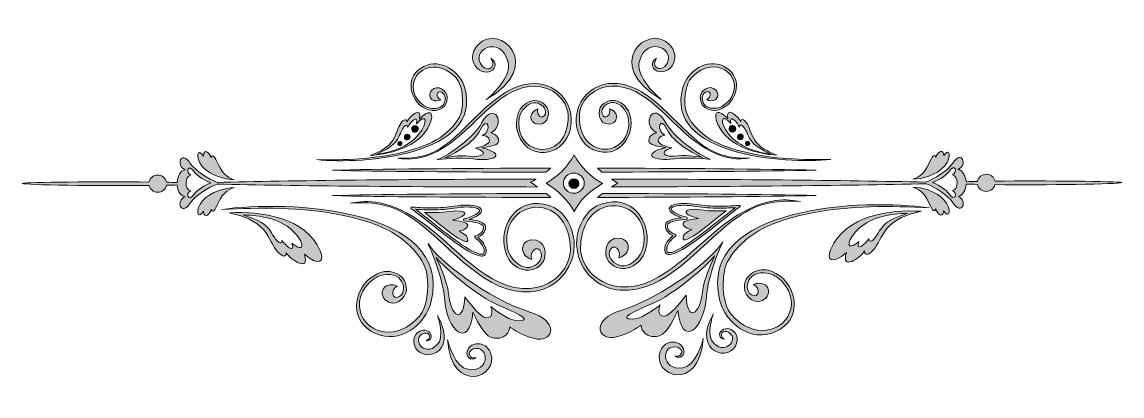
# Model space of a CAD drawing. Header units: inches. Extents: x -738 to 1333, y 65 to 770.
import ezdxf

# ---------------------------------------------------------------- set-up
doc = ezdxf.new("R2010")
doc.units = ezdxf.units.IN
doc.header["$MEASUREMENT"] = 0
doc.layers.add('图层 1', color=7, linetype='Continuous')

# ---------------------------------------------------------------- blocks, each defined once
blk = doc.blocks.new('block 2')
at = {"layer": '图层 1', "true_color": 0xffffff}
h = blk.add_hatch(color=7, dxfattribs=at)
h.dxf.hatch_style = 2
edge = h.paths.add_edge_path()
edge.add_spline(control_points=[(138.2, 675.4), (153.4, 677), (158.3, 693.5), (144.8, 701.2), (147.8, 696), (150.7, 689.8), (145.6, 684), (141.5, 679.4), (134.4, 681.5), (129.1, 685.5), (102.5, 717.1), (163.6, 746), (176.8, 695.7), (186.6, 667.3), (141, 626.5), (135.9, 623.4), (249, 688.3), (160.8, 769.2), (120.5, 726.7), (114.7, 720.5), (109.1, 710.9), (110.4, 700.3), (112, 687.5), (121.9, 674.6), (138.2, 675.4)], knot_values=[0, 0, 0, 0, 1, 1, 1, 2, 2, 2, 3, 3, 3, 4, 4, 4, 5, 5, 5, 6, 6, 6, 7, 7, 7, 8, 8, 8, 8], degree=3, periodic=1)
h = blk.add_hatch(color=7, dxfattribs=at)
h.dxf.hatch_style = 2
edge = h.paths.add_edge_path()
edge.add_spline(control_points=[(465.6, 623.8), (460.6, 626.9), (415, 667.7), (424.8, 696.1), (438, 746.4), (499.1, 717.5), (472.5, 685.9), (467.1, 681.9), (460, 679.8), (456, 684.4), (450.8, 690.2), (453.8, 696.4), (456.8, 701.6), (443.3, 693.9), (448.2, 677.4), (463.4, 675.8), (479.7, 675), (489.6, 687.9), (491.2, 700.7), (492.5, 711.3), (486.9, 720.9), (481.1, 727.1), (440.8, 769.6), (352.6, 688.7), (465.6, 623.8)], knot_values=[0, 0, 0, 0, 1, 1, 1, 2, 2, 2, 3, 3, 3, 4, 4, 4, 5, 5, 5, 6, 6, 6, 7, 7, 7, 8, 8, 8, 8], degree=3, periodic=1)
h = blk.add_hatch(color=7, dxfattribs=at)
h.dxf.hatch_style = 2
edge = h.paths.add_edge_path()
edge.add_spline(control_points=[(95.5, 645.1), (86.7, 676.9), (50.2, 701.8), (18.6, 685.8), (0.8, 676.8), (-6.1, 662.9), (-5.7, 648.9), (-5.6, 632), (5.5, 613.7), (20.9, 606.8), (35.8, 597.4), (63.7, 603.6), (62.5, 628.3), (62, 639.7), (44.4, 653.6), (33.1, 640.6), (27.1, 633.8), (29.7, 626.7), (33.7, 623.4), (38.5, 619.5), (47.1, 620.8), (50.2, 623.1), (40.4, 627.7), (42, 641.9), (52.5, 637.2), (60.7, 632.5), (59.9, 621.3), (55.2, 614.4), (49.2, 606), (34.9, 604.9), (24.4, 609.1), (22.5, 609.9), (20.7, 610.8), (19, 611.8), (-0.6, 625.2), (-5.2, 645.1), (0.6, 660.3), (9.6, 684.5), (47, 698.6), (79.1, 664.2), (89.6, 652.9), (93.2, 628.4), (90.8, 608), (87.9, 583.5), (62.1, 559.1), (41.7, 547.5), (21.3, 535.9), (-0.9, 529.2), (-23.2, 523.8), (-75.9, 510.9), (-130.4, 509.5), (-183.2, 510.5), (-95.8, 500.7), (130.1, 519.3), (95.5, 645.1)], knot_values=[0, 0, 0, 0, 1, 1, 1, 2, 2, 2, 3, 3, 3, 4, 4, 4, 5, 5, 5, 6, 6, 6, 7, 7, 7, 8, 8, 8, 9, 9, 9, 10, 10, 10, 11, 11, 11, 12, 12, 12, 13, 13, 13, 14, 14, 14, 15, 15, 15, 16, 16, 16, 17, 17, 17, 18, 18, 18, 18], degree=3, periodic=1)
h = blk.add_hatch(color=7, dxfattribs=at)
h.dxf.hatch_style = 2
edge = h.paths.add_edge_path()
edge.add_spline(control_points=[(784.8, 510.9), (732, 509.9), (677.5, 511.3), (624.7, 524.2), (602.5, 529.6), (580.3, 536.3), (559.9, 547.9), (539.5, 559.5), (513.7, 583.9), (510.8, 608.4), (508.3, 628.8), (512, 653.3), (522.5, 664.6), (554.6, 699), (591.9, 684.9), (601, 660.7), (606.7, 645.5), (602.2, 625.6), (582.5, 612.2), (580.9, 611.2), (579.1, 610.3), (577.2, 609.5), (566.6, 605.3), (552.3, 606.4), (546.3, 614.8), (541.7, 621.7), (540.9, 632.9), (549.1, 637.6), (559.5, 642.3), (561.2, 628.1), (551.4, 623.5), (554.5, 621.2), (563.1, 619.9), (567.9, 623.8), (571.9, 627.1), (574.4, 634.2), (568.5, 641), (557.2, 654), (539.6, 640.1), (539, 628.7), (537.9, 604), (565.8, 597.8), (580.7, 607.2), (596.1, 614.1), (607.1, 632.4), (607.3, 649.3), (607.6, 663.3), (600.8, 677.2), (583, 686.2), (551.3, 702.2), (514.9, 677.3), (506.1, 645.5), (471.5, 519.6), (697.4, 501.1), (784.8, 510.9)], knot_values=[0, 0, 0, 0, 1, 1, 1, 2, 2, 2, 3, 3, 3, 4, 4, 4, 5, 5, 5, 6, 6, 6, 7, 7, 7, 8, 8, 8, 9, 9, 9, 10, 10, 10, 11, 11, 11, 12, 12, 12, 13, 13, 13, 14, 14, 14, 15, 15, 15, 16, 16, 16, 17, 17, 17, 18, 18, 18, 18], degree=3, periodic=1)
h = blk.add_hatch(color=7, dxfattribs=at)
h.dxf.hatch_style = 2
edge = h.paths.add_edge_path()
edge.add_spline(control_points=[(-30.3, 513), (-13, 511.3), (18.8, 505.3), (70.3, 542.9), (120.2, 579.2), (166.1, 650.7), (229.2, 648.5), (259.8, 647.4), (287.2, 625.3), (290.2, 595.1), (292.5, 539.4), (253, 521.2), (224.8, 533.1), (207, 540.5), (193.7, 560.7), (198.2, 588.5), (198.7, 590.7), (199.3, 593), (200.1, 595.3), (205.2, 607.8), (217.7, 619.2), (229.9, 617.5), (239.6, 615.8), (249.9, 607.4), (247.3, 596.5), (242.8, 583.7), (229.2, 593.9), (233.3, 606), (228.7, 605.2), (220.6, 598.9), (220.1, 591.6), (219.6, 585.5), (223.7, 577.6), (234.4, 577.1), (254.7, 576.2), (257.2, 602.7), (247.8, 612.5), (227.5, 633.6), (199.4, 614.7), (195.3, 594.2), (195.3, 594.2), (195.3, 594.2), (195.3, 594.2), (188.7, 575.3), (195.4, 550.9), (209.8, 537), (221.6, 525.2), (239.2, 519.8), (261.4, 527.7), (268.1, 530.1), (274.3, 534.2), (279.1, 539.4), (293.2, 554.1), (298.7, 576.3), (295.3, 596), (289.7, 628.2), (262.5, 652.4), (229.5, 653.6), (164.4, 655.9), (116.7, 584.9), (67.8, 544.9), (34.3, 517.4), (7.3, 512.5), (-30.3, 513)], knot_values=[0, 0, 0, 0, 1, 1, 1, 2, 2, 2, 3, 3, 3, 4, 4, 4, 5, 5, 5, 6, 6, 6, 7, 7, 7, 8, 8, 8, 9, 9, 9, 10, 10, 10, 11, 11, 11, 12, 12, 12, 13, 13, 13, 14, 14, 14, 15, 15, 15, 16, 16, 16, 17, 17, 17, 18, 18, 18, 19, 19, 19, 20, 20, 20, 21, 21, 21, 21], degree=3, periodic=1)
h = blk.add_hatch(color=7, dxfattribs=at)
h.dxf.hatch_style = 2
edge = h.paths.add_edge_path()
edge.add_spline(control_points=[(340.1, 528.1), (362.4, 520.2), (379.9, 525.6), (391.8, 537.4), (406.1, 551.3), (412.8, 575.7), (406.2, 594.6), (402.2, 615.1), (374.1, 634), (353.8, 612.8), (344.4, 603.1), (346.8, 576.6), (367.2, 577.5), (377.9, 577.9), (381.9, 585.9), (381.5, 592), (380.9, 599.3), (372.8, 605.6), (368.2, 606.4), (372.4, 594.3), (358.8, 584.1), (354.3, 596.9), (351.7, 607.8), (361.9, 616.2), (371.7, 617.9), (383.8, 619.6), (396.4, 608.2), (401.4, 595.7), (402.2, 593.4), (402.9, 591.1), (403.4, 588.9), (407.9, 561), (394.5, 540.9), (376.8, 533.5), (348.6, 521.6), (309.1, 539.8), (311.4, 595.5), (314.4, 625.7), (341.7, 647.8), (372.4, 648.9), (435.5, 651.1), (481.4, 579.6), (531.2, 543.3), (582.8, 505.7), (614.5, 511.7), (631.9, 513.4), (594.2, 512.9), (567.2, 517.8), (533.7, 545.3), (484.9, 585.3), (437.2, 656.3), (372.1, 654), (339.1, 652.8), (311.9, 628.6), (306.3, 596.4), (302.9, 576.7), (308.4, 554.5), (322.4, 539.8), (327.3, 534.6), (333.4, 530.5), (340.1, 528.1)], knot_values=[0, 0, 0, 0, 1, 1, 1, 2, 2, 2, 3, 3, 3, 4, 4, 4, 5, 5, 5, 6, 6, 6, 7, 7, 7, 8, 8, 8, 9, 9, 9, 10, 10, 10, 11, 11, 11, 12, 12, 12, 13, 13, 13, 14, 14, 14, 15, 15, 15, 16, 16, 16, 17, 17, 17, 18, 18, 18, 19, 19, 19, 20, 20, 20, 20], degree=3, periodic=1)
h = blk.add_hatch(color=7, dxfattribs=at)
h.dxf.hatch_style = 2
edge = h.paths.add_edge_path()
edge.add_spline(control_points=[(127.3, 579.1), (113.4, 553), (66.1, 518.7), (43.3, 510.4), (49.6, 511.3), (85.8, 515.2), (111.3, 511.7), (151.8, 506.1), (175.6, 520.6), (127.4, 532.9), (143.4, 534.8), (159.1, 537.9), (159.4, 545.1), (160, 557.5), (144.7, 560.9), (144.7, 560.9), (174.6, 575.9), (151.2, 623.9), (127.3, 579.1)], knot_values=[0, 0, 0, 0, 1, 1, 1, 2, 2, 2, 3, 3, 3, 4, 4, 4, 5, 5, 5, 6, 6, 6, 6], degree=3, periodic=1)
edge = h.paths.add_edge_path()
edge.add_spline(control_points=[(115.8, 532.3), (143.2, 523.7), (129.3, 513.3), (104.1, 517.2), (84.5, 519.6), (63.1, 514.7), (58.3, 514.1), (73.6, 519.8), (114.1, 543.2), (124.6, 566.1), (137.9, 595.2), (148.1, 565.5), (129.2, 556), (129.2, 556), (142.3, 555.3), (141.9, 545.7), (141.6, 540.2), (128.2, 533.8), (115.8, 532.3)], knot_values=[0, 0, 0, 0, 1, 1, 1, 2, 2, 2, 3, 3, 3, 4, 4, 4, 5, 5, 5, 6, 6, 6, 6], degree=3, periodic=1)
h = blk.add_hatch(color=7, dxfattribs=at)
h.dxf.hatch_style = 2
edge = h.paths.add_edge_path()
edge.add_spline(control_points=[(442.1, 545.5), (442.5, 538.3), (458.2, 535.2), (474.2, 533.3), (426, 521), (449.8, 506.5), (490.3, 512.1), (515.7, 515.6), (552, 511.6), (558.2, 510.8), (535.5, 519.1), (488.2, 553.4), (474.3, 579.5), (450.3, 624.3), (427, 576.3), (456.9, 561.3), (456.9, 561.3), (441.5, 557.9), (442.1, 545.5)], knot_values=[0, 0, 0, 0, 1, 1, 1, 2, 2, 2, 3, 3, 3, 4, 4, 4, 5, 5, 5, 6, 6, 6, 6], degree=3, periodic=1)
edge = h.paths.add_edge_path()
edge.add_spline(control_points=[(477, 566.5), (487.5, 543.6), (527.9, 520.2), (543.3, 514.5), (538.4, 515.1), (517.1, 520), (497.5, 517.6), (472.2, 513.6), (458.4, 524.1), (485.7, 532.7), (473.4, 534.2), (460, 540.6), (459.7, 546.1), (459.2, 555.7), (472.4, 556.4), (472.4, 556.4), (453.5, 565.9), (463.7, 595.6), (477, 566.5)], knot_values=[0, 0, 0, 0, 1, 1, 1, 2, 2, 2, 3, 3, 3, 4, 4, 4, 5, 5, 5, 6, 6, 6, 6], degree=3, periodic=1)
h = blk.add_hatch(color=7, dxfattribs=at)
h.dxf.hatch_style = 2
edge = h.paths.add_edge_path()
edge.add_spline(control_points=[(32.2, 584.8), (36.8, 600.8), (27.6, 605.4), (10.4, 586.8), (15.5, 612.8), (-9.4, 591.5), (-13.5, 581.4), (-14.6, 589.5), (-22, 584.8), (-27, 575.4), (-31.8, 566.6), (-33.9, 553.7), (-43.4, 542.2), (-53.8, 529.7), (-71.3, 522.2), (-82.6, 518.3), (-39.9, 521), (18.8, 537.7), (32.2, 584.8)], knot_values=[0, 0, 0, 0, 1, 1, 1, 2, 2, 2, 3, 3, 3, 4, 4, 4, 5, 5, 5, 6, 6, 6, 6], degree=3, periodic=1)
edge = h.paths.add_edge_path()
edge.add_spline(control_points=[(-70.5, 520.3), (-62.1, 524.6), (-43.1, 533.6), (-35, 543.4), (-28, 551.8), (-25.3, 561.8), (-21.7, 568), (-17.1, 575.6), (-12.3, 578), (-11.4, 571.2), (-8.2, 579.2), (8.7, 598.4), (4.7, 577.9), (22.9, 599.3), (28.1, 581.3), (8, 557), (-11.3, 533.6), (-44, 524), (-70.5, 520.3)], knot_values=[0, 0, 0, 0, 1, 1, 1, 2, 2, 2, 3, 3, 3, 4, 4, 4, 5, 5, 5, 6, 6, 6, 6], degree=3, periodic=1)
h = blk.add_hatch(color=7, dxfattribs=at)
h.dxf.hatch_style = 2
edge = h.paths.add_edge_path()
edge.add_spline(control_points=[(591.2, 587.2), (574, 605.7), (564.7, 601.2), (569.3, 585.2), (582.8, 538.1), (641.5, 521.4), (684.2, 518.7), (672.8, 522.6), (655.3, 530.1), (645, 542.6), (635.4, 554.1), (633.3, 567), (628.6, 575.8), (623.5, 585.2), (616.1, 589.9), (615.1, 581.8), (610.9, 591.9), (586.1, 613.2), (591.2, 587.2)], knot_values=[0, 0, 0, 0, 1, 1, 1, 2, 2, 2, 3, 3, 3, 4, 4, 4, 5, 5, 5, 6, 6, 6, 6], degree=3, periodic=1)
edge = h.paths.add_edge_path()
edge.add_spline(control_points=[(613, 571.6), (613.9, 578.4), (618.7, 576), (623.2, 568.4), (626.9, 562.2), (629.6, 552.2), (636.5, 543.8), (644.7, 534), (663.6, 525), (672, 520.7), (645.5, 524.4), (612.8, 534), (593.5, 557.4), (573.5, 581.7), (578.6, 599.7), (596.8, 578.3), (592.9, 598.8), (609.7, 579.6), (613, 571.6)], knot_values=[0, 0, 0, 0, 1, 1, 1, 2, 2, 2, 3, 3, 3, 4, 4, 4, 5, 5, 5, 6, 6, 6, 6], degree=3, periodic=1)
h = blk.add_hatch(color=7, dxfattribs=at)
h.dxf.hatch_style = 2
edge = h.paths.add_edge_path()
edge.add_spline(control_points=[(-0.9, 574), (-4, 572.4), (-5.3, 568.6), (-3.7, 565.5), (-2.2, 562.4), (1.6, 561.1), (4.7, 562.7), (7.8, 564.2), (9.1, 568), (7.5, 571.1), (6, 574.2), (2.2, 575.5), (-0.9, 574)], knot_values=[0, 0, 0, 0, 1, 1, 1, 2, 2, 2, 3, 3, 3, 4, 4, 4, 4], degree=3, periodic=1)
h = blk.add_hatch(color=7, dxfattribs=at)
h.dxf.hatch_style = 2
edge = h.paths.add_edge_path()
edge.add_spline(control_points=[(594, 571.5), (592.5, 568.4), (593.7, 564.6), (596.9, 563.1), (600, 561.5), (603.7, 562.8), (605.3, 565.9), (606.9, 569), (605.6, 572.8), (602.5, 574.3), (599.4, 575.9), (595.6, 574.6), (594, 571.5)], knot_values=[0, 0, 0, 0, 1, 1, 1, 2, 2, 2, 3, 3, 3, 4, 4, 4, 4], degree=3, periodic=1)
h = blk.add_hatch(color=7, dxfattribs=at)
h.dxf.hatch_style = 2
edge = h.paths.add_edge_path()
edge.add_spline(control_points=[(612.1, 548.5), (614.7, 547.2), (617.9, 548.2), (619.3, 550.9), (620.6, 553.6), (619.5, 556.8), (616.9, 558.1), (614.2, 559.4), (611, 558.4), (609.7, 555.7), (608.3, 553), (609.4, 549.8), (612.1, 548.5)], knot_values=[0, 0, 0, 0, 1, 1, 1, 2, 2, 2, 3, 3, 3, 4, 4, 4, 4], degree=3, periodic=1)
h = blk.add_hatch(color=7, dxfattribs=at)
h.dxf.hatch_style = 2
edge = h.paths.add_edge_path()
edge.add_spline(control_points=[(-28.4, 544.1), (-30.4, 543.1), (-31.1, 540.7), (-30.2, 538.8), (-29.2, 536.8), (-26.8, 536), (-24.8, 537), (-22.8, 537.9), (-22, 540.4), (-23, 542.3), (-24, 544.3), (-26.4, 545.1), (-28.4, 544.1)], knot_values=[0, 0, 0, 0, 1, 1, 1, 2, 2, 2, 3, 3, 3, 4, 4, 4, 4], degree=3, periodic=1)
h = blk.add_hatch(color=7, dxfattribs=at)
h.dxf.hatch_style = 2
edge = h.paths.add_edge_path()
edge.add_spline(control_points=[(-15.3, 557.7), (-17.9, 556.4), (-19, 553.2), (-17.7, 550.5), (-16.4, 547.9), (-13.1, 546.8), (-10.5, 548.1), (-7.8, 549.4), (-6.8, 552.7), (-8.1, 555.3), (-9.4, 558), (-12.6, 559), (-15.3, 557.7)], knot_values=[0, 0, 0, 0, 1, 1, 1, 2, 2, 2, 3, 3, 3, 4, 4, 4, 4], degree=3, periodic=1)
h = blk.add_hatch(color=7, dxfattribs=at)
h.dxf.hatch_style = 2
edge = h.paths.add_edge_path()
edge.add_spline(control_points=[(626.3, 537.3), (628.3, 536.4), (630.7, 537.2), (631.7, 539.1), (632.7, 541.1), (631.9, 543.5), (629.9, 544.5), (627.9, 545.5), (625.5, 544.7), (624.5, 542.7), (623.5, 540.8), (624.4, 538.3), (626.3, 537.3)], knot_values=[0, 0, 0, 0, 1, 1, 1, 2, 2, 2, 3, 3, 3, 4, 4, 4, 4], degree=3, periodic=1)
h = blk.add_hatch(color=7, dxfattribs=at)
h.dxf.hatch_style = 2
edge = h.paths.add_edge_path()
edge.add_spline(control_points=[(232.6, 458.9), (228.4, 461.9), (224, 464.8), (219.5, 467.6), (223, 469.6), (226.5, 471.6), (229.9, 473.8), (-9.1, 473.4), (-236.2, 471.2), (-371, 467.6), (-386.5, 473.4), (-412.3, 489.7), (-421.3, 503.4), (-438.3, 529.4), (-449.9, 498.9), (-430.9, 491.4), (-440.2, 489.5), (-445.5, 478.6), (-446.2, 467.3), (-452.3, 467.5), (-459, 467.7), (-466.3, 467.8), (-467.7, 475.4), (-474.5, 481.3), (-482.8, 481.3), (-490.9, 481.3), (-497.6, 475.7), (-499.2, 468.3), (-592.8, 469.3), (-730, 467.8), (-738.3, 465.7), (-732.8, 462.6), (-593.8, 460.8), (-499.1, 461.8), (-497.5, 454.5), (-490.8, 449), (-482.8, 449), (-474.6, 449), (-467.8, 454.7), (-466.3, 462.2), (-459.1, 462.4), (-452.3, 462.5), (-446.2, 462.7), (-445.6, 452.3), (-440.8, 442.5), (-431.1, 440.6), (-450.1, 433.1), (-438.4, 402.6), (-421.4, 428.7), (-412.5, 442.4), (-386.4, 458.7), (-370.9, 464.5), (-228.2, 460.9), (-3, 459), (232.6, 458.9)], knot_values=[0, 0, 0, 0, 1, 1, 1, 2, 2, 2, 3, 3, 3, 4, 4, 4, 5, 5, 5, 6, 6, 6, 7, 7, 7, 8, 8, 8, 9, 9, 9, 10, 10, 10, 11, 11, 11, 12, 12, 12, 13, 13, 13, 14, 14, 14, 15, 15, 15, 16, 16, 16, 17, 17, 17, 18, 18, 18, 18], degree=3, periodic=1)
edge = h.paths.add_edge_path()
edge.add_spline(control_points=[(-414.8, 444.6), (-424.8, 429.3), (-431.7, 447.2), (-420.5, 451.6), (-433.1, 454), (-431.7, 479.1), (-420.4, 481.4), (-431.6, 485.8), (-424.7, 503.8), (-414.7, 488.5), (-408.9, 479.6), (-390.9, 468.8), (-382.5, 466.5), (-390.9, 464.2), (-409, 453.5), (-414.8, 444.6)], knot_values=[0, 0, 0, 0, 1, 1, 1, 2, 2, 2, 3, 3, 3, 4, 4, 4, 5, 5, 5, 5], degree=3, periodic=1)
h = blk.add_hatch(color=7, dxfattribs=at)
h.dxf.hatch_style = 2
edge = h.paths.add_edge_path()
edge.add_spline(control_points=[(-339, 472.5), (-353.9, 477.9), (-360.8, 486.4), (-365.3, 494.7), (-374, 510.5), (-378, 524.1), (-382.1, 513.7), (-383, 520.4), (-395.5, 534.6), (-396.8, 517.1), (-407.8, 534.4), (-413.4, 514.7), (-398.7, 497.8), (-382.6, 479.2), (-355.8, 473.6), (-339, 472.5)], knot_values=[0, 0, 0, 0, 1, 1, 1, 2, 2, 2, 3, 3, 3, 4, 4, 4, 5, 5, 5, 5], degree=3, periodic=1)
h = blk.add_hatch(color=7, dxfattribs=at)
h.dxf.hatch_style = 2
edge = h.paths.add_edge_path()
edge.add_spline(control_points=[(354.7, 465.5), (332.7, 477.7), (315.3, 495.9), (301.5, 519.2), (288.9, 496.2), (271.1, 478.6), (248.7, 466.3), (272.4, 451.6), (290.3, 433.8), (301.8, 412.7), (312.2, 434.2), (330.7, 451.4), (354.7, 465.5)], knot_values=[0, 0, 0, 0, 1, 1, 1, 2, 2, 2, 3, 3, 3, 4, 4, 4, 4], degree=3, periodic=1)
edge = h.paths.add_edge_path()
edge.add_spline(control_points=[(300.9, 447.2), (290, 447.2), (281.2, 455.7), (281.2, 466.2), (281.2, 476.7), (290, 485.2), (300.9, 485.2), (311.8, 485.2), (320.6, 476.7), (320.6, 466.2), (320.6, 455.7), (311.8, 447.2), (300.9, 447.2)], knot_values=[0, 0, 0, 0, 1, 1, 1, 2, 2, 2, 3, 3, 3, 4, 4, 4, 4], degree=3, periodic=1)
h = blk.add_hatch(color=7, dxfattribs=at)
h.dxf.hatch_style = 2
edge = h.paths.add_edge_path()
edge.add_spline(control_points=[(1094.2, 470), (1092.6, 477.3), (1085.9, 482.9), (1077.8, 482.9), (1069.5, 482.9), (1062.7, 477.1), (1061.3, 469.5), (1053.4, 469.3), (1046.1, 469.1), (1039.6, 468.9), (1038.7, 479.8), (1033.4, 490.2), (1024.3, 492), (1043.4, 499.6), (1031.7, 530.1), (1014.7, 504), (1005.7, 490.2), (979.3, 473.6), (963.9, 468), (811.7, 471.6), (593.4, 473.5), (371.7, 473.8), (375.7, 471.2), (379.8, 468.7), (384, 466.4), (380, 464), (376.1, 461.5), (372.2, 459), (592.6, 459.5), (809.6, 461.5), (965.2, 464.9), (980.8, 458.8), (1006.1, 442.8), (1014.9, 429.3), (1031.9, 403.3), (1043.5, 433.8), (1024.5, 441.3), (1034.5, 443.2), (1039.4, 453.6), (1039.7, 464.4), (1046.2, 464.2), (1053.4, 464), (1061.3, 463.9), (1062.8, 456.3), (1069.6, 450.6), (1077.8, 450.6), (1085.8, 450.6), (1092.5, 456.1), (1094.1, 463.4), (1188.8, 462.4), (1327.8, 464.2), (1333.3, 467.3), (1325, 469.5), (1187.8, 470.9), (1094.2, 470)], knot_values=[0, 0, 0, 0, 1, 1, 1, 2, 2, 2, 3, 3, 3, 4, 4, 4, 5, 5, 5, 6, 6, 6, 7, 7, 7, 8, 8, 8, 9, 9, 9, 10, 10, 10, 11, 11, 11, 12, 12, 12, 13, 13, 13, 14, 14, 14, 15, 15, 15, 16, 16, 16, 17, 17, 17, 18, 18, 18, 18], degree=3, periodic=1)
edge = h.paths.add_edge_path()
edge.add_spline(control_points=[(1008.3, 445.2), (1002.5, 454.1), (984.4, 464.9), (976, 467.2), (984.4, 469.4), (1002.4, 480.2), (1008.2, 489.1), (1018.2, 504.4), (1025, 486.5), (1013.9, 482.1), (1025.2, 479.7), (1026.6, 454.7), (1013.9, 452.3), (1025.1, 447.8), (1018.3, 429.9), (1008.3, 445.2)], knot_values=[0, 0, 0, 0, 1, 1, 1, 2, 2, 2, 3, 3, 3, 4, 4, 4, 5, 5, 5, 5], degree=3, periodic=1)
h = blk.add_hatch(color=7, dxfattribs=at)
h.dxf.hatch_style = 2
edge = h.paths.add_edge_path()
edge.add_spline(control_points=[(999.4, 498.7), (1014, 515.6), (1008.5, 535.3), (997.5, 518), (996.1, 535.5), (983.7, 521.3), (982.8, 514.5), (978.6, 525), (974.6, 511.4), (966, 495.6), (961.4, 487.3), (954.5, 478.8), (939.6, 473.4), (956.4, 474.5), (983.3, 480.1), (999.4, 498.7)], knot_values=[0, 0, 0, 0, 1, 1, 1, 2, 2, 2, 3, 3, 3, 4, 4, 4, 5, 5, 5, 5], degree=3, periodic=1)
h = blk.add_hatch(color=7, dxfattribs=at)
h.dxf.hatch_style = 2
edge = h.paths.add_edge_path()
edge.add_spline(control_points=[(248.4, 486.8), (251.5, 489.2), (254.5, 491.7), (257.4, 494.3), (85.7, 494.1), (-76.4, 492.7), (-153.8, 490.4), (-69.9, 488.1), (84.7, 487), (248.4, 486.8)], knot_values=[0, 0, 0, 0, 1, 1, 1, 2, 2, 2, 3, 3, 3, 3], degree=3, periodic=1)
h = blk.add_hatch(color=7, dxfattribs=at)
h.dxf.hatch_style = 2
edge = h.paths.add_edge_path()
edge.add_spline(control_points=[(353.9, 486.9), (508.7, 487.2), (660.1, 488.4), (757.1, 490.5), (662.1, 492.9), (505.1, 494.1), (345.5, 494.3), (348.2, 491.7), (351, 489.3), (353.9, 486.9)], knot_values=[0, 0, 0, 0, 1, 1, 1, 2, 2, 2, 3, 3, 3, 3], degree=3, periodic=1)
h = blk.add_hatch(color=7, dxfattribs=at)
h.dxf.hatch_style = 2
edge = h.paths.add_edge_path()
edge.add_spline(control_points=[(-338.7, 458), (-355.5, 456.9), (-382.4, 451.2), (-398.5, 432.7), (-413.1, 415.7), (-407.6, 396.1), (-396.6, 413.3), (-395.2, 395.9), (-382.8, 410.1), (-381.9, 416.8), (-377.7, 406.4), (-373.7, 420), (-365.1, 435.8), (-360.5, 444.1), (-353.6, 452.6), (-338.7, 458)], knot_values=[0, 0, 0, 0, 1, 1, 1, 2, 2, 2, 3, 3, 3, 4, 4, 4, 5, 5, 5, 5], degree=3, periodic=1)
h = blk.add_hatch(color=7, dxfattribs=at)
h.dxf.hatch_style = 2
edge = h.paths.add_edge_path()
edge.add_spline(control_points=[(301.1, 474.5), (295.9, 474.5), (291.7, 470.4), (291.7, 465.4), (291.7, 460.4), (295.9, 456.3), (301.1, 456.3), (306.3, 456.3), (310.6, 460.4), (310.6, 465.4), (310.6, 470.4), (306.3, 474.5), (301.1, 474.5)], knot_values=[0, 0, 0, 0, 1, 1, 1, 2, 2, 2, 3, 3, 3, 4, 4, 4, 4], degree=3, periodic=1)
h = blk.add_hatch(color=7, dxfattribs=at)
h.dxf.hatch_style = 2
edge = h.paths.add_edge_path()
edge.add_spline(control_points=[(939.4, 458.9), (954.3, 453.5), (961.2, 445), (965.7, 436.7), (974.4, 420.8), (978.4, 407.3), (982.5, 417.7), (983.4, 411), (995.9, 396.8), (997.3, 414.2), (1008.3, 397), (1013.8, 416.6), (999.1, 433.5), (983, 452.1), (956.2, 457.8), (939.4, 458.9)], knot_values=[0, 0, 0, 0, 1, 1, 1, 2, 2, 2, 3, 3, 3, 4, 4, 4, 5, 5, 5, 5], degree=3, periodic=1)
h = blk.add_hatch(color=7, dxfattribs=at)
h.dxf.hatch_style = 2
edge = h.paths.add_edge_path()
edge.add_spline(control_points=[(248.9, 446.6), (80.4, 446.4), (-77.7, 445), (-153.8, 442.7), (-68.3, 440.4), (90.5, 439.3), (257.7, 439.2), (254.9, 441.7), (251.9, 444.2), (248.9, 446.6)], knot_values=[0, 0, 0, 0, 1, 1, 1, 2, 2, 2, 3, 3, 3, 3], degree=3, periodic=1)
h = blk.add_hatch(color=7, dxfattribs=at)
h.dxf.hatch_style = 2
edge = h.paths.add_edge_path()
edge.add_spline(control_points=[(254.2, 424), (225.3, 433.2), (203.1, 425.3), (188.6, 409.7), (170.8, 391.2), (163.5, 359.6), (172.9, 335.7), (179, 309.7), (216, 286.9), (240.9, 314.9), (252.4, 327.8), (248, 361.7), (222, 359.5), (208.3, 358.4), (203.5, 348), (204.4, 340.3), (205.5, 330.9), (216.2, 323.2), (222.1, 322.4), (216.2, 337.7), (233.1, 351.5), (239.5, 335.2), (243.3, 321.4), (230.6, 310.2), (218.3, 307.6), (202.8, 304.8), (186.1, 318.8), (179, 334.5), (177.9, 337.5), (177, 340.4), (176.2, 343.2), (169.1, 378.6), (185.2, 405), (207.5, 415.4), (243.1, 432), (294.6, 410.6), (294.4, 339.1), (292, 300.4), (258, 270.7), (218.9, 267.9), (138.1, 262), (75.9, 351.2), (10.3, 395.4), (-57.6, 441), (-97.9, 431.6), (-120.1, 428.7), (-71.9, 431.1), (-37.1, 426.2), (7.2, 392.7), (71.7, 343.8), (136.2, 255.2), (219.4, 261.4), (261.6, 264.5), (295.4, 296.7), (300.9, 338.2), (304.3, 363.7), (296.1, 391.8), (277.5, 410), (271, 416.3), (262.9, 421.3), (254.2, 424)], knot_values=[0, 0, 0, 0, 1, 1, 1, 2, 2, 2, 3, 3, 3, 4, 4, 4, 5, 5, 5, 6, 6, 6, 7, 7, 7, 8, 8, 8, 9, 9, 9, 10, 10, 10, 11, 11, 11, 12, 12, 12, 13, 13, 13, 14, 14, 14, 15, 15, 15, 16, 16, 16, 17, 17, 17, 18, 18, 18, 19, 19, 19, 20, 20, 20, 20], degree=3, periodic=1)
h = blk.add_hatch(color=7, dxfattribs=at)
h.dxf.hatch_style = 2
edge = h.paths.add_edge_path()
edge.add_spline(control_points=[(600.7, 395.8), (645, 429.3), (679.8, 434.2), (727.9, 431.8), (705.8, 434.7), (665.5, 444), (597.6, 398.4), (532, 354.3), (469.8, 265.1), (389, 271), (349.9, 273.8), (315.9, 303.5), (313.5, 342.2), (313.3, 413.7), (364.8, 435.1), (400.4, 418.5), (422.7, 408.1), (438.8, 381.7), (431.7, 346.3), (430.9, 343.5), (430, 340.6), (428.9, 337.6), (421.8, 321.9), (405.1, 307.9), (389.6, 310.7), (377.3, 313.3), (364.6, 324.5), (368.4, 338.3), (374.8, 354.6), (391.7, 340.8), (385.9, 325.5), (391.7, 326.3), (402.4, 334), (403.5, 343.4), (404.4, 351.1), (399.6, 361.5), (385.9, 362.6), (359.9, 364.8), (355.5, 330.9), (367, 318), (391.9, 290), (428.9, 312.8), (435, 338.8), (435, 338.8), (435, 338.8), (435, 338.8), (444.4, 362.7), (437.1, 394.3), (419.3, 412.8), (404.8, 428.4), (382.6, 436.3), (353.6, 427.1), (345, 424.4), (336.9, 419.4), (330.4, 413.1), (311.8, 394.9), (303.6, 366.8), (307, 341.3), (312.6, 299.8), (346.3, 267.6), (388.5, 264.5), (471.7, 258.3), (536.2, 346.9), (600.7, 395.8)], knot_values=[0, 0, 0, 0, 1, 1, 1, 2, 2, 2, 3, 3, 3, 4, 4, 4, 5, 5, 5, 6, 6, 6, 7, 7, 7, 8, 8, 8, 9, 9, 9, 10, 10, 10, 11, 11, 11, 12, 12, 12, 13, 13, 13, 14, 14, 14, 15, 15, 15, 16, 16, 16, 17, 17, 17, 18, 18, 18, 19, 19, 19, 20, 20, 20, 21, 21, 21, 21], degree=3, periodic=1)
h = blk.add_hatch(color=7, dxfattribs=at)
h.dxf.hatch_style = 2
edge = h.paths.add_edge_path()
edge.add_spline(control_points=[(354.8, 446.6), (351.6, 444.2), (348.6, 441.8), (345.6, 439.2), (503.4, 439.5), (658.4, 440.7), (757.1, 442.9), (663.9, 445.2), (511.2, 446.4), (354.8, 446.6)], knot_values=[0, 0, 0, 0, 1, 1, 1, 2, 2, 2, 3, 3, 3, 3], degree=3, periodic=1)
h = blk.add_hatch(color=7, dxfattribs=at)
h.dxf.hatch_style = 2
edge = h.paths.add_edge_path()
edge.add_spline(control_points=[(575.4, 246.9), (585.9, 202.1), (635.4, 165.5), (680.3, 186.1), (705.6, 197.7), (715.8, 216.7), (716.1, 236.3), (716.8, 259.8), (702.4, 285.8), (681.3, 296.3), (661, 310.2), (621.9, 303), (622.1, 268.6), (622.3, 252.6), (646.1, 232.4), (662.5, 249.8), (671.1, 259.1), (668, 269), (662.6, 273.8), (656.1, 279.5), (644.1, 278.1), (639.6, 275.1), (653.1, 268.2), (650, 248.5), (635.7, 255.6), (624.5, 262.6), (626.3, 278.1), (633.1, 287.5), (641.9, 298.9), (661.8, 299.7), (676.3, 293.3), (678.9, 292), (681.3, 290.6), (683.6, 289.1), (710.2, 269.4), (715.5, 241.6), (706.8, 220.7), (692.8, 187.5), (640, 169.8), (597.2, 219.5), (583.2, 235.7), (579.4, 270.1), (583.9, 298.2), (589.3, 332.3), (626.4, 364.8), (655.4, 379.9), (684.5, 395), (715.7, 403.2), (747, 409.5), (821.1, 424.6), (897.1, 423.7), (970.6, 419.5), (849.4, 437.8), (533.9, 423.9), (575.4, 246.9)], knot_values=[0, 0, 0, 0, 1, 1, 1, 2, 2, 2, 3, 3, 3, 4, 4, 4, 5, 5, 5, 6, 6, 6, 7, 7, 7, 8, 8, 8, 9, 9, 9, 10, 10, 10, 11, 11, 11, 12, 12, 12, 13, 13, 13, 14, 14, 14, 15, 15, 15, 16, 16, 16, 17, 17, 17, 18, 18, 18, 18], degree=3, periodic=1)
h = blk.add_hatch(color=7, dxfattribs=at)
h.dxf.hatch_style = 2
edge = h.paths.add_edge_path()
edge.add_spline(control_points=[(32.5, 243.8), (74, 420.8), (-241.5, 434.7), (-362.7, 416.4), (-289.2, 420.6), (-213.2, 421.5), (-139.1, 406.4), (-107.8, 400.1), (-76.6, 391.9), (-47.5, 376.8), (-18.5, 361.7), (18.6, 329.2), (24, 295.1), (28.5, 267), (24.7, 232.6), (10.7, 216.4), (-32.2, 166.7), (-84.9, 184.4), (-98.9, 217.6), (-107.6, 238.5), (-102.3, 266.3), (-75.7, 286), (-73.4, 287.5), (-71, 288.9), (-68.4, 290.2), (-53.9, 296.6), (-34, 295.8), (-25.2, 284.4), (-18.4, 275), (-16.6, 259.5), (-27.8, 252.5), (-42.1, 245.4), (-45.2, 265.1), (-31.7, 272), (-36.2, 275), (-48.2, 276.4), (-54.7, 270.7), (-60.1, 265.9), (-63.2, 256), (-54.6, 246.7), (-38.2, 229.2), (-14.4, 249.5), (-14.2, 265.4), (-14, 299.9), (-53.1, 307.1), (-73.4, 293.2), (-73.4, 293.2), (-73.4, 293.2), (-73.4, 293.2), (-94.5, 282.7), (-108.9, 256.7), (-108.2, 233.2), (-107.9, 213.6), (-97.7, 194.6), (-72.4, 183), (-27.5, 162.4), (22, 199), (32.5, 243.8)], knot_values=[0, 0, 0, 0, 1, 1, 1, 2, 2, 2, 3, 3, 3, 4, 4, 4, 5, 5, 5, 6, 6, 6, 7, 7, 7, 8, 8, 8, 9, 9, 9, 10, 10, 10, 11, 11, 11, 12, 12, 12, 13, 13, 13, 14, 14, 14, 15, 15, 15, 16, 16, 16, 17, 17, 17, 18, 18, 18, 19, 19, 19, 19], degree=3, periodic=1)
h = blk.add_hatch(color=7, dxfattribs=at)
h.dxf.hatch_style = 2
edge = h.paths.add_edge_path()
edge.add_spline(control_points=[(127.2, 415.3), (126.3, 421.4), (115.9, 425), (99.3, 425), (91.7, 425), (83.4, 424.2), (74.7, 422.7), (63.5, 420.7), (49.3, 419.7), (32.4, 419.7), (11.8, 419.7), (-4, 421.2), (-4.1, 421.2), (-5, 421.2), (-5.8, 420.7), (-6.1, 419.9), (-6.3, 419), (-6, 418.1), (-5.2, 417.7), (-0.3, 414.9), (11.4, 405.7), (26.1, 394.1), (60.9, 366.4), (108.6, 328.6), (127.1, 328.6), (130, 328.6), (132.2, 329.5), (133.7, 331.2), (135.6, 333.4), (136.3, 336.8), (135.6, 341.5), (134.4, 350.7), (125.5, 360.1), (120.2, 364.3), (126.9, 367.2), (135.4, 373.5), (134.5, 384.2), (133.8, 392.6), (120.2, 396), (103.9, 397.9), (116.5, 402.3), (128.2, 408.3), (127.2, 415.3)], knot_values=[0, 0, 0, 0, 1, 1, 1, 2, 2, 2, 3, 3, 3, 4, 4, 4, 5, 5, 5, 6, 6, 6, 7, 7, 7, 8, 8, 8, 9, 9, 9, 10, 10, 10, 11, 11, 11, 12, 12, 12, 13, 13, 13, 14, 14, 14, 14], degree=3, periodic=1)
edge = h.paths.add_edge_path()
edge.add_spline(control_points=[(94.2, 398.7), (93.4, 398.4), (92.8, 397.6), (92.9, 396.7), (93, 395.8), (93.7, 395.1), (94.6, 395), (103.4, 394.3), (130.1, 392.1), (130.8, 383.8), (131.9, 371.1), (116.3, 366.9), (115.7, 366.7), (114.9, 366.5), (114.4, 365.9), (114.3, 365.1), (114.2, 364.3), (114.7, 363.6), (115.4, 363.2), (117.1, 362.5), (130.5, 351.6), (131.9, 341), (132.4, 337.5), (132, 335), (130.9, 333.7), (130.1, 332.8), (128.9, 332.3), (127.1, 332.3), (109.9, 332.3), (60.8, 371.2), (28.4, 397), (17.8, 405.3), (8.8, 412.5), (2.6, 416.9), (9.3, 416.5), (20, 416), (32.4, 416), (49.5, 416), (63.9, 417), (75.4, 419), (83.7, 420.5), (92, 421.3), (99.3, 421.3), (114.6, 421.3), (123, 418), (123.5, 414.8), (124, 411.5), (116.6, 405.3), (94.2, 398.7)], knot_values=[0, 0, 0, 0, 1, 1, 1, 2, 2, 2, 3, 3, 3, 4, 4, 4, 5, 5, 5, 6, 6, 6, 7, 7, 7, 8, 8, 8, 9, 9, 9, 10, 10, 10, 11, 11, 11, 12, 12, 12, 13, 13, 13, 14, 14, 14, 15, 15, 15, 16, 16, 16, 16], degree=3, periodic=1)
h = blk.add_hatch(color=7, dxfattribs=at)
h.dxf.hatch_style = 2
edge = h.paths.add_edge_path()
edge.add_spline(control_points=[(68.5, 412.8), (50.9, 409.9), (24.2, 410.6), (19.8, 411), (35.4, 400.2), (107, 336.5), (101, 361.8), (100.5, 368.6), (86.6, 374.9), (85.2, 375.6), (85.2, 375.6), (102, 378.8), (101.2, 387.4), (100.8, 392.4), (83.6, 395.6), (72.4, 396.5), (109.2, 405.9), (98.2, 417.6), (68.5, 412.8)], knot_values=[0, 0, 0, 0, 1, 1, 1, 2, 2, 2, 3, 3, 3, 4, 4, 4, 5, 5, 5, 6, 6, 6, 6], degree=3, periodic=1)
h = blk.add_hatch(color=7, dxfattribs=at)
h.dxf.hatch_style = 2
edge = h.paths.add_edge_path()
edge.add_spline(control_points=[(472.3, 344.6), (471.6, 339.9), (472.3, 336.5), (474.2, 334.3), (475.7, 332.6), (477.9, 331.7), (480.8, 331.7), (480.8, 331.7), (480.8, 331.7), (480.8, 331.7), (499.3, 331.7), (547, 369.5), (581.9, 397.2), (596.6, 408.8), (608.2, 418.1), (613.1, 420.8), (613.9, 421.2), (614.2, 422.1), (614, 423), (613.7, 423.8), (612.9, 424.3), (612, 424.3), (611.9, 424.3), (596.1, 422.8), (575.5, 422.8), (558.6, 422.8), (544.4, 423.8), (533.2, 425.8), (524.5, 427.3), (516.2, 428.1), (508.6, 428.1), (492, 428.1), (481.6, 424.5), (480.7, 418.4), (479.7, 411.4), (491.4, 405.4), (504, 401), (487.7, 399.1), (474.1, 395.7), (473.4, 387.3), (472.5, 376.6), (481, 370.3), (487.7, 367.4), (482.4, 363.2), (473.5, 353.8), (472.3, 344.6)], knot_values=[0, 0, 0, 0, 1, 1, 1, 2, 2, 2, 3, 3, 3, 4, 4, 4, 5, 5, 5, 6, 6, 6, 7, 7, 7, 8, 8, 8, 9, 9, 9, 10, 10, 10, 11, 11, 11, 12, 12, 12, 13, 13, 13, 14, 14, 14, 15, 15, 15, 15], degree=3, periodic=1)
edge = h.paths.add_edge_path()
edge.add_spline(control_points=[(492.5, 366.3), (493.2, 366.7), (493.7, 367.4), (493.6, 368.2), (493.5, 369), (493, 369.6), (492.2, 369.8), (491.6, 370), (476, 374.2), (477.1, 386.9), (477.8, 395.2), (504.5, 397.4), (513.3, 398.1), (514.2, 398.2), (514.9, 398.9), (515, 399.8), (515.1, 400.7), (514.5, 401.5), (513.7, 401.8), (491.3, 408.4), (483.9, 414.6), (484.4, 417.9), (484.8, 421.1), (493.3, 424.4), (508.6, 424.4), (515.9, 424.4), (524.2, 423.6), (532.5, 422.1), (544, 420.1), (558.4, 419.1), (575.5, 419.1), (587.9, 419.1), (598.6, 419.6), (605.2, 420), (599.1, 415.6), (590.1, 408.5), (579.6, 400.1), (547.1, 374.3), (498, 335.4), (480.8, 335.4), (479, 335.4), (477.8, 335.9), (477, 336.8), (475.9, 338.1), (475.5, 340.6), (476, 344.1), (477.4, 354.7), (490.8, 365.6), (492.5, 366.3)], knot_values=[0, 0, 0, 0, 1, 1, 1, 2, 2, 2, 3, 3, 3, 4, 4, 4, 5, 5, 5, 6, 6, 6, 7, 7, 7, 8, 8, 8, 9, 9, 9, 10, 10, 10, 11, 11, 11, 12, 12, 12, 13, 13, 13, 14, 14, 14, 15, 15, 15, 16, 16, 16, 16], degree=3, periodic=1)
h = blk.add_hatch(color=7, dxfattribs=at)
h.dxf.hatch_style = 2
edge = h.paths.add_edge_path()
edge.add_spline(control_points=[(506.9, 364.9), (500.9, 339.6), (572.5, 403.3), (588.1, 414.1), (583.7, 413.7), (557, 413), (539.4, 415.9), (509.7, 420.7), (498.7, 409), (535.5, 399.6), (524.3, 398.7), (507.1, 395.5), (506.7, 390.5), (505.9, 381.9), (522.7, 378.7), (522.7, 378.7), (521.3, 378.1), (507.4, 371.7), (506.9, 364.9)], knot_values=[0, 0, 0, 0, 1, 1, 1, 2, 2, 2, 3, 3, 3, 4, 4, 4, 5, 5, 5, 6, 6, 6, 6], degree=3, periodic=1)
h = blk.add_hatch(color=7, dxfattribs=at)
h.dxf.hatch_style = 2
edge = h.paths.add_edge_path()
edge.add_spline(control_points=[(784.7, 342), (775.5, 320.6), (787.4, 312.7), (814.5, 335.3), (802.8, 300.2), (841, 325.1), (848.5, 338.4), (848.5, 327), (859.6, 332.2), (868.3, 344.2), (876.4, 355.5), (881.6, 373), (896.9, 387.2), (913.4, 402.5), (939, 409.8), (955.4, 413.2), (895.9, 417), (811.8, 404.6), (784.7, 342)], knot_values=[0, 0, 0, 0, 1, 1, 1, 2, 2, 2, 3, 3, 3, 4, 4, 4, 5, 5, 5, 6, 6, 6, 6], degree=3, periodic=1)
edge = h.paths.add_edge_path()
edge.add_spline(control_points=[(886.8, 388.9), (877.9, 380.6), (873.5, 369.9), (868.5, 363.6), (862.4, 355.9), (856.7, 353.9), (856.7, 361.5), (852, 353.2), (830.6, 334.4), (837.9, 356.5), (814.7, 335.5), (811.5, 356.1), (837.2, 380.1), (861.9, 403.1), (899.5, 409.1), (929.4, 409.4), (919.5, 405.8), (897.2, 398.6), (886.8, 388.9)], knot_values=[0, 0, 0, 0, 1, 1, 1, 2, 2, 2, 3, 3, 3, 4, 4, 4, 5, 5, 5, 6, 6, 6, 6], degree=3, periodic=1)
h = blk.add_hatch(color=7, dxfattribs=at)
h.dxf.hatch_style = 2
edge = h.paths.add_edge_path()
edge.add_spline(control_points=[(-347.5, 410.1), (-331.1, 406.7), (-305.5, 399.4), (-289, 384.1), (-273.7, 369.9), (-268.5, 352.4), (-260.4, 341.1), (-251.7, 329.1), (-240.6, 323.9), (-240.6, 335.2), (-233.1, 322), (-194.9, 297.1), (-206.6, 332.2), (-179.5, 309.6), (-167.6, 317.5), (-176.8, 338.9), (-203.9, 401.5), (-288, 413.9), (-347.5, 410.1)], knot_values=[0, 0, 0, 0, 1, 1, 1, 2, 2, 2, 3, 3, 3, 4, 4, 4, 5, 5, 5, 6, 6, 6, 6], degree=3, periodic=1)
edge = h.paths.add_edge_path()
edge.add_spline(control_points=[(-230, 353.4), (-222.7, 331.3), (-244.1, 350.1), (-248.8, 358.4), (-248.8, 350.8), (-254.5, 352.8), (-260.6, 360.5), (-265.6, 366.8), (-270, 377.5), (-278.9, 385.8), (-289.2, 395.5), (-311.5, 402.7), (-321.5, 406.3), (-291.6, 406), (-254, 400), (-229.3, 377), (-203.6, 353), (-206.7, 332.3), (-230, 353.4)], knot_values=[0, 0, 0, 0, 1, 1, 1, 2, 2, 2, 3, 3, 3, 4, 4, 4, 5, 5, 5, 6, 6, 6, 6], degree=3, periodic=1)
h = blk.add_hatch(color=7, dxfattribs=at)
h.dxf.hatch_style = 2
edge = h.paths.add_edge_path()
edge.add_spline(control_points=[(218.3, 223.4), (139.6, 248.1), (45.1, 320), (26.4, 352.6), (30.8, 343.1), (54.6, 287.8), (57.3, 249.3), (61.6, 188.1), (103.7, 151), (111, 223.5), (122, 199.1), (135.3, 175.1), (151.5, 174.1), (179.3, 172.5), (180.4, 195.6), (180.4, 195.6), (183.4, 192.6), (210.7, 174.6), (232.7, 172.6), (264.6, 169.7), (271.3, 206.8), (218.3, 223.4)], knot_values=[0, 0, 0, 0, 1, 1, 1, 2, 2, 2, 3, 3, 3, 4, 4, 4, 5, 5, 5, 6, 6, 6, 7, 7, 7, 7], degree=3, periodic=1)
edge = h.paths.add_edge_path()
edge.add_spline(control_points=[(192, 207.3), (177.6, 208), (146.5, 231.7), (144.5, 233.7), (144.5, 233.7), (153.4, 211.3), (135.3, 212.4), (126.9, 213.2), (107.2, 236.4), (95.7, 251.9), (93.4, 199.8), (68.8, 215.6), (64.9, 257.6), (62.6, 282.6), (44.4, 320.2), (41.5, 326.4), (57.7, 306.5), (117.1, 253.6), (161.9, 235), (202.9, 218), (223.8, 205.8), (192, 207.3)], knot_values=[0, 0, 0, 0, 1, 1, 1, 2, 2, 2, 3, 3, 3, 4, 4, 4, 5, 5, 5, 6, 6, 6, 7, 7, 7, 7], degree=3, periodic=1)
h = blk.add_hatch(color=7, dxfattribs=at)
h.dxf.hatch_style = 2
edge = h.paths.add_edge_path()
edge.add_spline(control_points=[(389.6, 226.5), (336.6, 209.9), (343.3, 172.8), (375.2, 175.7), (397.2, 177.7), (424.5, 195.7), (427.5, 198.7), (427.5, 198.7), (428.6, 175.6), (456.4, 177.2), (472.6, 178.1), (485.9, 202.2), (496.9, 226.6), (504.2, 154.1), (546.3, 191.2), (550.6, 252.3), (553.2, 290.9), (577.1, 346.2), (581.5, 355.7), (562.8, 323.1), (468.3, 251.2), (389.6, 226.5)], knot_values=[0, 0, 0, 0, 1, 1, 1, 2, 2, 2, 3, 3, 3, 4, 4, 4, 5, 5, 5, 6, 6, 6, 7, 7, 7, 7], degree=3, periodic=1)
edge = h.paths.add_edge_path()
edge.add_spline(control_points=[(543, 260.7), (539.1, 218.7), (514.5, 202.9), (512.2, 255), (500.7, 239.5), (481, 216.3), (472.6, 215.5), (454.5, 214.4), (463.4, 236.8), (463.4, 236.8), (461.4, 234.8), (430.3, 211.1), (415.9, 210.4), (384, 208.9), (405, 221.1), (446, 238.1), (490.8, 256.7), (550.2, 309.6), (566.4, 329.5), (563.5, 323.3), (545.3, 285.7), (543, 260.7)], knot_values=[0, 0, 0, 0, 1, 1, 1, 2, 2, 2, 3, 3, 3, 4, 4, 4, 5, 5, 5, 6, 6, 6, 7, 7, 7, 7], degree=3, periodic=1)
h = blk.add_hatch(color=7, dxfattribs=at)
h.dxf.hatch_style = 2
edge = h.paths.add_edge_path()
edge.add_spline(control_points=[(43.2, 161.6), (18.6, 137), (-7, 174.3), (19.1, 183.6), (23.5, 184), (28.3, 182.9), (29.1, 178.9), (30.1, 173.8), (26.3, 171.2), (22.8, 169.2), (33.2, 169.1), (36, 180.2), (27.7, 186.3), (18.6, 192.3), (8.5, 188.2), (3.3, 181.3), (-1, 175.6), (-1.1, 168.2), (0.2, 162.7), (9.1, 124.5), (87.3, 141.5), (44, 217.1), (45.8, 213.6), (58.4, 174.7), (43.2, 161.6)], knot_values=[0, 0, 0, 0, 1, 1, 1, 2, 2, 2, 3, 3, 3, 4, 4, 4, 5, 5, 5, 6, 6, 6, 7, 7, 7, 8, 8, 8, 8], degree=3, periodic=1)
h = blk.add_hatch(color=7, dxfattribs=at)
h.dxf.hatch_style = 2
edge = h.paths.add_edge_path()
edge.add_spline(control_points=[(580.2, 189.4), (572, 183.3), (574.7, 172.2), (585.1, 172.3), (581.6, 174.3), (577.8, 176.9), (578.8, 182), (579.6, 186), (584.4, 187.1), (588.9, 186.7), (614.8, 177.4), (589.3, 140.1), (564.7, 164.7), (549.5, 177.8), (562.1, 216.7), (563.9, 220.2), (520.6, 144.6), (598.8, 127.6), (607.7, 165.8), (609, 171.3), (608.9, 178.7), (604.6, 184.4), (599.4, 191.3), (589.3, 195.4), (580.2, 189.4)], knot_values=[0, 0, 0, 0, 1, 1, 1, 2, 2, 2, 3, 3, 3, 4, 4, 4, 5, 5, 5, 6, 6, 6, 7, 7, 7, 8, 8, 8, 8], degree=3, periodic=1)
h = blk.add_hatch(color=7, dxfattribs=at)
h.dxf.hatch_style = 2
edge = h.paths.add_edge_path()
edge.add_spline(control_points=[(128.5, 162.6), (118.5, 165.9), (105.6, 163.2), (100.5, 151), (96.3, 139.3), (106.7, 129.9), (117, 137.1), (112.2, 136.7), (106.6, 136.8), (104.2, 142.6), (102.2, 147.2), (106.3, 151.6), (111.1, 154.1), (143.6, 162.4), (143.2, 107.6), (101.7, 115.6), (77.5, 118.5), (63.7, 166.2), (63.2, 170.9), (70.9, 65.4), (161.2, 101.5), (144.3, 145.9), (141.8, 152.3), (136.7, 159.8), (128.5, 162.6)], knot_values=[0, 0, 0, 0, 1, 1, 1, 2, 2, 2, 3, 3, 3, 4, 4, 4, 5, 5, 5, 6, 6, 6, 7, 7, 7, 8, 8, 8, 8], degree=3, periodic=1)
h = blk.add_hatch(color=7, dxfattribs=at)
h.dxf.hatch_style = 2
edge = h.paths.add_edge_path()
edge.add_spline(control_points=[(506.2, 118.7), (464.7, 110.7), (464.3, 165.5), (496.8, 157.2), (501.6, 154.7), (505.7, 150.3), (503.8, 145.7), (501.3, 139.8), (495.7, 139.8), (490.9, 140.2), (501.2, 133), (511.6, 142.4), (507.4, 154.1), (502.3, 166.3), (489.4, 169), (479.4, 165.7), (471.2, 162.9), (466.1, 155.4), (463.7, 149), (446.7, 104.5), (537, 68.5), (544.7, 174), (544.2, 169.3), (530.4, 121.6), (506.2, 118.7)], knot_values=[0, 0, 0, 0, 1, 1, 1, 2, 2, 2, 3, 3, 3, 4, 4, 4, 5, 5, 5, 6, 6, 6, 7, 7, 7, 8, 8, 8, 8], degree=3, periodic=1)
at = {"layer": '图层 1', "lineweight": 0}
for points, knots in [([(138.2, 675.4), (153.4, 677), (158.3, 693.5), (144.8, 701.2), (147.8, 696), (150.7, 689.8), (145.6, 684), (141.5, 679.4), (134.4, 681.5), (129.1, 685.5), (102.5, 717.1), (163.6, 746), (176.8, 695.7), (186.6, 667.3), (141, 626.5), (135.9, 623.4), (249, 688.3), (160.8, 769.2), (120.5, 726.7), (114.7, 720.5), (109.1, 710.9), (110.4, 700.3), (112, 687.5), (121.9, 674.6), (138.2, 675.4)], [0, 0, 0, 0, 1, 1, 1, 2, 2, 2, 3, 3, 3, 4, 4, 4, 5, 5, 5, 6, 6, 6, 7, 7, 7, 8, 8, 8, 8]), ([(465.6, 623.8), (460.6, 626.9), (415, 667.7), (424.8, 696.1), (438, 746.4), (499.1, 717.5), (472.5, 685.9), (467.1, 681.9), (460, 679.8), (456, 684.4), (450.8, 690.2), (453.8, 696.4), (456.8, 701.6), (443.3, 693.9), (448.2, 677.4), (463.4, 675.8), (479.7, 675), (489.6, 687.9), (491.2, 700.7), (492.5, 711.3), (486.9, 720.9), (481.1, 727.1), (440.8, 769.6), (352.6, 688.7), (465.6, 623.8)], [0, 0, 0, 0, 1, 1, 1, 2, 2, 2, 3, 3, 3, 4, 4, 4, 5, 5, 5, 6, 6, 6, 7, 7, 7, 8, 8, 8, 8]), ([(95.5, 645.1), (86.7, 676.9), (50.2, 701.8), (18.6, 685.8), (0.8, 676.8), (-6.1, 662.9), (-5.7, 648.9), (-5.6, 632), (5.5, 613.7), (20.9, 606.8), (35.8, 597.4), (63.7, 603.6), (62.5, 628.3), (62, 639.7), (44.4, 653.6), (33.1, 640.6), (27.1, 633.8), (29.7, 626.7), (33.7, 623.4), (38.5, 619.5), (47.1, 620.8), (50.2, 623.1), (40.4, 627.7), (42, 641.9), (52.5, 637.2), (60.7, 632.5), (59.9, 621.3), (55.2, 614.4), (49.2, 606), (34.9, 604.9), (24.4, 609.1), (22.5, 609.9), (20.7, 610.8), (19, 611.8), (-0.6, 625.2), (-5.2, 645.1), (0.6, 660.3), (9.6, 684.5), (47, 698.6), (79.1, 664.2), (89.6, 652.9), (93.2, 628.4), (90.8, 608), (87.9, 583.5), (62.1, 559.1), (41.7, 547.5), (21.3, 535.9), (-0.9, 529.2), (-23.2, 523.8), (-75.9, 510.9), (-130.4, 509.5), (-183.2, 510.5), (-95.8, 500.7), (130.1, 519.3), (95.5, 645.1)], [0, 0, 0, 0, 1, 1, 1, 2, 2, 2, 3, 3, 3, 4, 4, 4, 5, 5, 5, 6, 6, 6, 7, 7, 7, 8, 8, 8, 9, 9, 9, 10, 10, 10, 11, 11, 11, 12, 12, 12, 13, 13, 13, 14, 14, 14, 15, 15, 15, 16, 16, 16, 17, 17, 17, 18, 18, 18, 18]), ([(784.8, 510.9), (732, 509.9), (677.5, 511.3), (624.7, 524.2), (602.5, 529.6), (580.3, 536.3), (559.9, 547.9), (539.5, 559.5), (513.7, 583.9), (510.8, 608.4), (508.3, 628.8), (512, 653.3), (522.5, 664.6), (554.6, 699), (591.9, 684.9), (601, 660.7), (606.7, 645.5), (602.2, 625.6), (582.5, 612.2), (580.9, 611.2), (579.1, 610.3), (577.2, 609.5), (566.6, 605.3), (552.3, 606.4), (546.3, 614.8), (541.7, 621.7), (540.9, 632.9), (549.1, 637.6), (559.5, 642.3), (561.2, 628.1), (551.4, 623.5), (554.5, 621.2), (563.1, 619.9), (567.9, 623.8), (571.9, 627.1), (574.4, 634.2), (568.5, 641), (557.2, 654), (539.6, 640.1), (539, 628.7), (537.9, 604), (565.8, 597.8), (580.7, 607.2), (596.1, 614.1), (607.1, 632.4), (607.3, 649.3), (607.6, 663.3), (600.8, 677.2), (583, 686.2), (551.3, 702.2), (514.9, 677.3), (506.1, 645.5), (471.5, 519.6), (697.4, 501.1), (784.8, 510.9)], [0, 0, 0, 0, 1, 1, 1, 2, 2, 2, 3, 3, 3, 4, 4, 4, 5, 5, 5, 6, 6, 6, 7, 7, 7, 8, 8, 8, 9, 9, 9, 10, 10, 10, 11, 11, 11, 12, 12, 12, 13, 13, 13, 14, 14, 14, 15, 15, 15, 16, 16, 16, 17, 17, 17, 18, 18, 18, 18]), ([(-30.3, 513), (-13, 511.3), (18.8, 505.3), (70.3, 542.9), (120.2, 579.2), (166.1, 650.7), (229.2, 648.5), (259.8, 647.4), (287.2, 625.3), (290.2, 595.1), (292.5, 539.4), (253, 521.2), (224.8, 533.1), (207, 540.5), (193.7, 560.7), (198.2, 588.5), (198.7, 590.7), (199.3, 593), (200.1, 595.3), (205.2, 607.8), (217.7, 619.2), (229.9, 617.5), (239.6, 615.8), (249.9, 607.4), (247.3, 596.5), (242.8, 583.7), (229.2, 593.9), (233.3, 606), (228.7, 605.2), (220.6, 598.9), (220.1, 591.6), (219.6, 585.5), (223.7, 577.6), (234.4, 577.1), (254.7, 576.2), (257.2, 602.7), (247.8, 612.5), (227.5, 633.6), (199.4, 614.7), (195.3, 594.2), (195.3, 594.2), (195.3, 594.2), (195.3, 594.2), (188.7, 575.3), (195.4, 550.9), (209.8, 537), (221.6, 525.2), (239.2, 519.8), (261.4, 527.7), (268.1, 530.1), (274.3, 534.2), (279.1, 539.4), (293.2, 554.1), (298.7, 576.3), (295.3, 596), (289.7, 628.2), (262.5, 652.4), (229.5, 653.6), (164.4, 655.9), (116.7, 584.9), (67.8, 544.9), (34.3, 517.4), (7.3, 512.5), (-30.3, 513)], [0, 0, 0, 0, 1, 1, 1, 2, 2, 2, 3, 3, 3, 4, 4, 4, 5, 5, 5, 6, 6, 6, 7, 7, 7, 8, 8, 8, 9, 9, 9, 10, 10, 10, 11, 11, 11, 12, 12, 12, 13, 13, 13, 14, 14, 14, 15, 15, 15, 16, 16, 16, 17, 17, 17, 18, 18, 18, 19, 19, 19, 20, 20, 20, 21, 21, 21, 21]), ([(340.1, 528.1), (362.4, 520.2), (379.9, 525.6), (391.8, 537.4), (406.1, 551.3), (412.8, 575.7), (406.2, 594.6), (402.2, 615.1), (374.1, 634), (353.8, 612.8), (344.4, 603.1), (346.8, 576.6), (367.2, 577.5), (377.9, 577.9), (381.9, 585.9), (381.5, 592), (380.9, 599.3), (372.8, 605.6), (368.2, 606.4), (372.4, 594.3), (358.8, 584.1), (354.3, 596.9), (351.7, 607.8), (361.9, 616.2), (371.7, 617.9), (383.8, 619.6), (396.4, 608.2), (401.4, 595.7), (402.2, 593.4), (402.9, 591.1), (403.4, 588.9), (407.9, 561), (394.5, 540.9), (376.8, 533.5), (348.6, 521.6), (309.1, 539.8), (311.4, 595.5), (314.4, 625.7), (341.7, 647.8), (372.4, 648.9), (435.5, 651.1), (481.4, 579.6), (531.2, 543.3), (582.8, 505.7), (614.5, 511.7), (631.9, 513.4), (594.2, 512.9), (567.2, 517.8), (533.7, 545.3), (484.9, 585.3), (437.2, 656.3), (372.1, 654), (339.1, 652.8), (311.9, 628.6), (306.3, 596.4), (302.9, 576.7), (308.4, 554.5), (322.4, 539.8), (327.3, 534.6), (333.4, 530.5), (340.1, 528.1)], [0, 0, 0, 0, 1, 1, 1, 2, 2, 2, 3, 3, 3, 4, 4, 4, 5, 5, 5, 6, 6, 6, 7, 7, 7, 8, 8, 8, 9, 9, 9, 10, 10, 10, 11, 11, 11, 12, 12, 12, 13, 13, 13, 14, 14, 14, 15, 15, 15, 16, 16, 16, 17, 17, 17, 18, 18, 18, 19, 19, 19, 20, 20, 20, 20]), ([(127.3, 579.1), (113.4, 553), (66.1, 518.7), (43.3, 510.4), (49.6, 511.3), (85.8, 515.2), (111.3, 511.7), (151.8, 506.1), (175.6, 520.6), (127.4, 532.9), (143.4, 534.8), (159.1, 537.9), (159.4, 545.1), (160, 557.5), (144.7, 560.9), (144.7, 560.9), (174.6, 575.9), (151.2, 623.9), (127.3, 579.1)], [0, 0, 0, 0, 1, 1, 1, 2, 2, 2, 3, 3, 3, 4, 4, 4, 5, 5, 5, 6, 6, 6, 6]), ([(442.1, 545.5), (442.5, 538.3), (458.2, 535.2), (474.2, 533.3), (426, 521), (449.8, 506.5), (490.3, 512.1), (515.7, 515.6), (552, 511.6), (558.2, 510.8), (535.5, 519.1), (488.2, 553.4), (474.3, 579.5), (450.3, 624.3), (427, 576.3), (456.9, 561.3), (456.9, 561.3), (441.5, 557.9), (442.1, 545.5)], [0, 0, 0, 0, 1, 1, 1, 2, 2, 2, 3, 3, 3, 4, 4, 4, 5, 5, 5, 6, 6, 6, 6]), ([(32.2, 584.8), (36.8, 600.8), (27.6, 605.4), (10.4, 586.8), (15.5, 612.8), (-9.4, 591.5), (-13.5, 581.4), (-14.6, 589.5), (-22, 584.8), (-27, 575.4), (-31.8, 566.6), (-33.9, 553.7), (-43.4, 542.2), (-53.8, 529.7), (-71.3, 522.2), (-82.6, 518.3), (-39.9, 521), (18.8, 537.7), (32.2, 584.8)], [0, 0, 0, 0, 1, 1, 1, 2, 2, 2, 3, 3, 3, 4, 4, 4, 5, 5, 5, 6, 6, 6, 6]), ([(591.2, 587.2), (574, 605.7), (564.7, 601.2), (569.3, 585.2), (582.8, 538.1), (641.5, 521.4), (684.2, 518.7), (672.8, 522.6), (655.3, 530.1), (645, 542.6), (635.4, 554.1), (633.3, 567), (628.6, 575.8), (623.5, 585.2), (616.1, 589.9), (615.1, 581.8), (610.9, 591.9), (586.1, 613.2), (591.2, 587.2)], [0, 0, 0, 0, 1, 1, 1, 2, 2, 2, 3, 3, 3, 4, 4, 4, 5, 5, 5, 6, 6, 6, 6]), ([(-70.5, 520.3), (-62.1, 524.6), (-43.1, 533.6), (-35, 543.4), (-28, 551.8), (-25.3, 561.8), (-21.7, 568), (-17.1, 575.6), (-12.3, 578), (-11.4, 571.2), (-8.2, 579.2), (8.7, 598.4), (4.7, 577.9), (22.9, 599.3), (28.1, 581.3), (8, 557), (-11.3, 533.6), (-44, 524), (-70.5, 520.3)], [0, 0, 0, 0, 1, 1, 1, 2, 2, 2, 3, 3, 3, 4, 4, 4, 5, 5, 5, 6, 6, 6, 6]), ([(115.8, 532.3), (143.2, 523.7), (129.3, 513.3), (104.1, 517.2), (84.5, 519.6), (63.1, 514.7), (58.3, 514.1), (73.6, 519.8), (114.1, 543.2), (124.6, 566.1), (137.9, 595.2), (148.1, 565.5), (129.2, 556), (129.2, 556), (142.3, 555.3), (141.9, 545.7), (141.6, 540.2), (128.2, 533.8), (115.8, 532.3)], [0, 0, 0, 0, 1, 1, 1, 2, 2, 2, 3, 3, 3, 4, 4, 4, 5, 5, 5, 6, 6, 6, 6]), ([(477, 566.5), (487.5, 543.6), (527.9, 520.2), (543.3, 514.5), (538.4, 515.1), (517.1, 520), (497.5, 517.6), (472.2, 513.6), (458.4, 524.1), (485.7, 532.7), (473.4, 534.2), (460, 540.6), (459.7, 546.1), (459.2, 555.7), (472.4, 556.4), (472.4, 556.4), (453.5, 565.9), (463.7, 595.6), (477, 566.5)], [0, 0, 0, 0, 1, 1, 1, 2, 2, 2, 3, 3, 3, 4, 4, 4, 5, 5, 5, 6, 6, 6, 6]), ([(613, 571.6), (613.9, 578.4), (618.7, 576), (623.2, 568.4), (626.9, 562.2), (629.6, 552.2), (636.5, 543.8), (644.7, 534), (663.6, 525), (672, 520.7), (645.5, 524.4), (612.8, 534), (593.5, 557.4), (573.5, 581.7), (578.6, 599.7), (596.8, 578.3), (592.9, 598.8), (609.7, 579.6), (613, 571.6)], [0, 0, 0, 0, 1, 1, 1, 2, 2, 2, 3, 3, 3, 4, 4, 4, 5, 5, 5, 6, 6, 6, 6]), ([(-0.9, 574), (-4, 572.4), (-5.3, 568.6), (-3.7, 565.5), (-2.2, 562.4), (1.6, 561.1), (4.7, 562.7), (7.8, 564.2), (9.1, 568), (7.5, 571.1), (6, 574.2), (2.2, 575.5), (-0.9, 574)], [0, 0, 0, 0, 1, 1, 1, 2, 2, 2, 3, 3, 3, 4, 4, 4, 4]), ([(594, 571.5), (592.5, 568.4), (593.7, 564.6), (596.9, 563.1), (600, 561.5), (603.7, 562.8), (605.3, 565.9), (606.9, 569), (605.6, 572.8), (602.5, 574.3), (599.4, 575.9), (595.6, 574.6), (594, 571.5)], [0, 0, 0, 0, 1, 1, 1, 2, 2, 2, 3, 3, 3, 4, 4, 4, 4]), ([(612.1, 548.5), (614.7, 547.2), (617.9, 548.2), (619.3, 550.9), (620.6, 553.6), (619.5, 556.8), (616.9, 558.1), (614.2, 559.4), (611, 558.4), (609.7, 555.7), (608.3, 553), (609.4, 549.8), (612.1, 548.5)], [0, 0, 0, 0, 1, 1, 1, 2, 2, 2, 3, 3, 3, 4, 4, 4, 4]), ([(-28.4, 544.1), (-30.4, 543.1), (-31.1, 540.7), (-30.2, 538.8), (-29.2, 536.8), (-26.8, 536), (-24.8, 537), (-22.8, 537.9), (-22, 540.4), (-23, 542.3), (-24, 544.3), (-26.4, 545.1), (-28.4, 544.1)], [0, 0, 0, 0, 1, 1, 1, 2, 2, 2, 3, 3, 3, 4, 4, 4, 4]), ([(-15.3, 557.7), (-17.9, 556.4), (-19, 553.2), (-17.7, 550.5), (-16.4, 547.9), (-13.1, 546.8), (-10.5, 548.1), (-7.8, 549.4), (-6.8, 552.7), (-8.1, 555.3), (-9.4, 558), (-12.6, 559), (-15.3, 557.7)], [0, 0, 0, 0, 1, 1, 1, 2, 2, 2, 3, 3, 3, 4, 4, 4, 4]), ([(626.3, 537.3), (628.3, 536.4), (630.7, 537.2), (631.7, 539.1), (632.7, 541.1), (631.9, 543.5), (629.9, 544.5), (627.9, 545.5), (625.5, 544.7), (624.5, 542.7), (623.5, 540.8), (624.4, 538.3), (626.3, 537.3)], [0, 0, 0, 0, 1, 1, 1, 2, 2, 2, 3, 3, 3, 4, 4, 4, 4]), ([(232.6, 458.9), (228.4, 461.9), (224, 464.8), (219.5, 467.6), (223, 469.6), (226.5, 471.6), (229.9, 473.8), (-9.1, 473.4), (-236.2, 471.2), (-371, 467.6), (-386.5, 473.4), (-412.3, 489.7), (-421.3, 503.4), (-438.3, 529.4), (-449.9, 498.9), (-430.9, 491.4), (-440.2, 489.5), (-445.5, 478.6), (-446.2, 467.3), (-452.3, 467.5), (-459, 467.7), (-466.3, 467.8), (-467.7, 475.4), (-474.5, 481.3), (-482.8, 481.3), (-490.9, 481.3), (-497.6, 475.7), (-499.2, 468.3), (-592.8, 469.3), (-730, 467.8), (-738.3, 465.7), (-732.8, 462.6), (-593.8, 460.8), (-499.1, 461.8), (-497.5, 454.5), (-490.8, 449), (-482.8, 449), (-474.6, 449), (-467.8, 454.7), (-466.3, 462.2), (-459.1, 462.4), (-452.3, 462.5), (-446.2, 462.7), (-445.6, 452.3), (-440.8, 442.5), (-431.1, 440.6), (-450.1, 433.1), (-438.4, 402.6), (-421.4, 428.7), (-412.5, 442.4), (-386.4, 458.7), (-370.9, 464.5), (-228.2, 460.9), (-3, 459), (232.6, 458.9)], [0, 0, 0, 0, 1, 1, 1, 2, 2, 2, 3, 3, 3, 4, 4, 4, 5, 5, 5, 6, 6, 6, 7, 7, 7, 8, 8, 8, 9, 9, 9, 10, 10, 10, 11, 11, 11, 12, 12, 12, 13, 13, 13, 14, 14, 14, 15, 15, 15, 16, 16, 16, 17, 17, 17, 18, 18, 18, 18]), ([(-339, 472.5), (-353.9, 477.9), (-360.8, 486.4), (-365.3, 494.7), (-374, 510.5), (-378, 524.1), (-382.1, 513.7), (-383, 520.4), (-395.5, 534.6), (-396.8, 517.1), (-407.8, 534.4), (-413.4, 514.7), (-398.7, 497.8), (-382.6, 479.2), (-355.8, 473.6), (-339, 472.5)], [0, 0, 0, 0, 1, 1, 1, 2, 2, 2, 3, 3, 3, 4, 4, 4, 5, 5, 5, 5]), ([(354.7, 465.5), (332.7, 477.7), (315.3, 495.9), (301.5, 519.2), (288.9, 496.2), (271.1, 478.6), (248.7, 466.3), (272.4, 451.6), (290.3, 433.8), (301.8, 412.7), (312.2, 434.2), (330.7, 451.4), (354.7, 465.5)], [0, 0, 0, 0, 1, 1, 1, 2, 2, 2, 3, 3, 3, 4, 4, 4, 4]), ([(1094.2, 470), (1092.6, 477.3), (1085.9, 482.9), (1077.8, 482.9), (1069.5, 482.9), (1062.7, 477.1), (1061.3, 469.5), (1053.4, 469.3), (1046.1, 469.1), (1039.6, 468.9), (1038.7, 479.8), (1033.4, 490.2), (1024.3, 492), (1043.4, 499.6), (1031.7, 530.1), (1014.7, 504), (1005.7, 490.2), (979.3, 473.6), (963.9, 468), (811.7, 471.6), (593.4, 473.5), (371.7, 473.8), (375.7, 471.2), (379.8, 468.7), (384, 466.4), (380, 464), (376.1, 461.5), (372.2, 459), (592.6, 459.5), (809.6, 461.5), (965.2, 464.9), (980.8, 458.8), (1006.1, 442.8), (1014.9, 429.3), (1031.9, 403.3), (1043.5, 433.8), (1024.5, 441.3), (1034.5, 443.2), (1039.4, 453.6), (1039.7, 464.4), (1046.2, 464.2), (1053.4, 464), (1061.3, 463.9), (1062.8, 456.3), (1069.6, 450.6), (1077.8, 450.6), (1085.8, 450.6), (1092.5, 456.1), (1094.1, 463.4), (1188.8, 462.4), (1327.8, 464.2), (1333.3, 467.3), (1325, 469.5), (1187.8, 470.9), (1094.2, 470)], [0, 0, 0, 0, 1, 1, 1, 2, 2, 2, 3, 3, 3, 4, 4, 4, 5, 5, 5, 6, 6, 6, 7, 7, 7, 8, 8, 8, 9, 9, 9, 10, 10, 10, 11, 11, 11, 12, 12, 12, 13, 13, 13, 14, 14, 14, 15, 15, 15, 16, 16, 16, 17, 17, 17, 18, 18, 18, 18]), ([(999.4, 498.7), (1014, 515.6), (1008.5, 535.3), (997.5, 518), (996.1, 535.5), (983.7, 521.3), (982.8, 514.5), (978.6, 525), (974.6, 511.4), (966, 495.6), (961.4, 487.3), (954.5, 478.8), (939.6, 473.4), (956.4, 474.5), (983.3, 480.1), (999.4, 498.7)], [0, 0, 0, 0, 1, 1, 1, 2, 2, 2, 3, 3, 3, 4, 4, 4, 5, 5, 5, 5]), ([(-414.8, 444.6), (-424.8, 429.3), (-431.7, 447.2), (-420.5, 451.6), (-433.1, 454), (-431.7, 479.1), (-420.4, 481.4), (-431.6, 485.8), (-424.7, 503.8), (-414.7, 488.5), (-408.9, 479.6), (-390.9, 468.8), (-382.5, 466.5), (-390.9, 464.2), (-409, 453.5), (-414.8, 444.6)], [0, 0, 0, 0, 1, 1, 1, 2, 2, 2, 3, 3, 3, 4, 4, 4, 5, 5, 5, 5]), ([(1008.3, 445.2), (1002.5, 454.1), (984.4, 464.9), (976, 467.2), (984.4, 469.4), (1002.4, 480.2), (1008.2, 489.1), (1018.2, 504.4), (1025, 486.5), (1013.9, 482.1), (1025.2, 479.7), (1026.6, 454.7), (1013.9, 452.3), (1025.1, 447.8), (1018.3, 429.9), (1008.3, 445.2)], [0, 0, 0, 0, 1, 1, 1, 2, 2, 2, 3, 3, 3, 4, 4, 4, 5, 5, 5, 5]), ([(248.4, 486.8), (251.5, 489.2), (254.5, 491.7), (257.4, 494.3), (85.7, 494.1), (-76.4, 492.7), (-153.8, 490.4), (-69.9, 488.1), (84.7, 487), (248.4, 486.8)], [0, 0, 0, 0, 1, 1, 1, 2, 2, 2, 3, 3, 3, 3]), ([(300.9, 447.2), (290, 447.2), (281.2, 455.7), (281.2, 466.2), (281.2, 476.7), (290, 485.2), (300.9, 485.2), (311.8, 485.2), (320.6, 476.7), (320.6, 466.2), (320.6, 455.7), (311.8, 447.2), (300.9, 447.2)], [0, 0, 0, 0, 1, 1, 1, 2, 2, 2, 3, 3, 3, 4, 4, 4, 4]), ([(353.9, 486.9), (508.7, 487.2), (660.1, 488.4), (757.1, 490.5), (662.1, 492.9), (505.1, 494.1), (345.5, 494.3), (348.2, 491.7), (351, 489.3), (353.9, 486.9)], [0, 0, 0, 0, 1, 1, 1, 2, 2, 2, 3, 3, 3, 3]), ([(-338.7, 458), (-355.5, 456.9), (-382.4, 451.2), (-398.5, 432.7), (-413.1, 415.7), (-407.6, 396.1), (-396.6, 413.3), (-395.2, 395.9), (-382.8, 410.1), (-381.9, 416.8), (-377.7, 406.4), (-373.7, 420), (-365.1, 435.8), (-360.5, 444.1), (-353.6, 452.6), (-338.7, 458)], [0, 0, 0, 0, 1, 1, 1, 2, 2, 2, 3, 3, 3, 4, 4, 4, 5, 5, 5, 5]), ([(301.1, 474.5), (295.9, 474.5), (291.7, 470.4), (291.7, 465.4), (291.7, 460.4), (295.9, 456.3), (301.1, 456.3), (306.3, 456.3), (310.6, 460.4), (310.6, 465.4), (310.6, 470.4), (306.3, 474.5), (301.1, 474.5)], [0, 0, 0, 0, 1, 1, 1, 2, 2, 2, 3, 3, 3, 4, 4, 4, 4]), ([(939.4, 458.9), (954.3, 453.5), (961.2, 445), (965.7, 436.7), (974.4, 420.8), (978.4, 407.3), (982.5, 417.7), (983.4, 411), (995.9, 396.8), (997.3, 414.2), (1008.3, 397), (1013.8, 416.6), (999.1, 433.5), (983, 452.1), (956.2, 457.8), (939.4, 458.9)], [0, 0, 0, 0, 1, 1, 1, 2, 2, 2, 3, 3, 3, 4, 4, 4, 5, 5, 5, 5]), ([(248.9, 446.6), (80.4, 446.4), (-77.7, 445), (-153.8, 442.7), (-68.3, 440.4), (90.5, 439.3), (257.7, 439.2), (254.9, 441.7), (251.9, 444.2), (248.9, 446.6)], [0, 0, 0, 0, 1, 1, 1, 2, 2, 2, 3, 3, 3, 3]), ([(254.2, 424), (225.3, 433.2), (203.1, 425.3), (188.6, 409.7), (170.8, 391.2), (163.5, 359.6), (172.9, 335.7), (179, 309.7), (216, 286.9), (240.9, 314.9), (252.4, 327.8), (248, 361.7), (222, 359.5), (208.3, 358.4), (203.5, 348), (204.4, 340.3), (205.5, 330.9), (216.2, 323.2), (222.1, 322.4), (216.2, 337.7), (233.1, 351.5), (239.5, 335.2), (243.3, 321.4), (230.6, 310.2), (218.3, 307.6), (202.8, 304.8), (186.1, 318.8), (179, 334.5), (177.9, 337.5), (177, 340.4), (176.2, 343.2), (169.1, 378.6), (185.2, 405), (207.5, 415.4), (243.1, 432), (294.6, 410.6), (294.4, 339.1), (292, 300.4), (258, 270.7), (218.9, 267.9), (138.1, 262), (75.9, 351.2), (10.3, 395.4), (-57.6, 441), (-97.9, 431.6), (-120.1, 428.7), (-71.9, 431.1), (-37.1, 426.2), (7.2, 392.7), (71.7, 343.8), (136.2, 255.2), (219.4, 261.4), (261.6, 264.5), (295.4, 296.7), (300.9, 338.2), (304.3, 363.7), (296.1, 391.8), (277.5, 410), (271, 416.3), (262.9, 421.3), (254.2, 424)], [0, 0, 0, 0, 1, 1, 1, 2, 2, 2, 3, 3, 3, 4, 4, 4, 5, 5, 5, 6, 6, 6, 7, 7, 7, 8, 8, 8, 9, 9, 9, 10, 10, 10, 11, 11, 11, 12, 12, 12, 13, 13, 13, 14, 14, 14, 15, 15, 15, 16, 16, 16, 17, 17, 17, 18, 18, 18, 19, 19, 19, 20, 20, 20, 20]), ([(600.7, 395.8), (645, 429.3), (679.8, 434.2), (727.9, 431.8), (705.8, 434.7), (665.5, 444), (597.6, 398.4), (532, 354.3), (469.8, 265.1), (389, 271), (349.9, 273.8), (315.9, 303.5), (313.5, 342.2), (313.3, 413.7), (364.8, 435.1), (400.4, 418.5), (422.7, 408.1), (438.8, 381.7), (431.7, 346.3), (430.9, 343.5), (430, 340.6), (428.9, 337.6), (421.8, 321.9), (405.1, 307.9), (389.6, 310.7), (377.3, 313.3), (364.6, 324.5), (368.4, 338.3), (374.8, 354.6), (391.7, 340.8), (385.9, 325.5), (391.7, 326.3), (402.4, 334), (403.5, 343.4), (404.4, 351.1), (399.6, 361.5), (385.9, 362.6), (359.9, 364.8), (355.5, 330.9), (367, 318), (391.9, 290), (428.9, 312.8), (435, 338.8), (435, 338.8), (435, 338.8), (435, 338.8), (444.4, 362.7), (437.1, 394.3), (419.3, 412.8), (404.8, 428.4), (382.6, 436.3), (353.6, 427.1), (345, 424.4), (336.9, 419.4), (330.4, 413.1), (311.8, 394.9), (303.6, 366.8), (307, 341.3), (312.6, 299.8), (346.3, 267.6), (388.5, 264.5), (471.7, 258.3), (536.2, 346.9), (600.7, 395.8)], [0, 0, 0, 0, 1, 1, 1, 2, 2, 2, 3, 3, 3, 4, 4, 4, 5, 5, 5, 6, 6, 6, 7, 7, 7, 8, 8, 8, 9, 9, 9, 10, 10, 10, 11, 11, 11, 12, 12, 12, 13, 13, 13, 14, 14, 14, 15, 15, 15, 16, 16, 16, 17, 17, 17, 18, 18, 18, 19, 19, 19, 20, 20, 20, 21, 21, 21, 21]), ([(354.8, 446.6), (351.6, 444.2), (348.6, 441.8), (345.6, 439.2), (503.4, 439.5), (658.4, 440.7), (757.1, 442.9), (663.9, 445.2), (511.2, 446.4), (354.8, 446.6)], [0, 0, 0, 0, 1, 1, 1, 2, 2, 2, 3, 3, 3, 3]), ([(575.4, 246.9), (585.9, 202.1), (635.4, 165.5), (680.3, 186.1), (705.6, 197.7), (715.8, 216.7), (716.1, 236.3), (716.8, 259.8), (702.4, 285.8), (681.3, 296.3), (661, 310.2), (621.9, 303), (622.1, 268.6), (622.3, 252.6), (646.1, 232.4), (662.5, 249.8), (671.1, 259.1), (668, 269), (662.6, 273.8), (656.1, 279.5), (644.1, 278.1), (639.6, 275.1), (653.1, 268.2), (650, 248.5), (635.7, 255.6), (624.5, 262.6), (626.3, 278.1), (633.1, 287.5), (641.9, 298.9), (661.8, 299.7), (676.3, 293.3), (678.9, 292), (681.3, 290.6), (683.6, 289.1), (710.2, 269.4), (715.5, 241.6), (706.8, 220.7), (692.8, 187.5), (640, 169.8), (597.2, 219.5), (583.2, 235.7), (579.4, 270.1), (583.9, 298.2), (589.3, 332.3), (626.4, 364.8), (655.4, 379.9), (684.5, 395), (715.7, 403.2), (747, 409.5), (821.1, 424.6), (897.1, 423.7), (970.6, 419.5), (849.4, 437.8), (533.9, 423.9), (575.4, 246.9)], [0, 0, 0, 0, 1, 1, 1, 2, 2, 2, 3, 3, 3, 4, 4, 4, 5, 5, 5, 6, 6, 6, 7, 7, 7, 8, 8, 8, 9, 9, 9, 10, 10, 10, 11, 11, 11, 12, 12, 12, 13, 13, 13, 14, 14, 14, 15, 15, 15, 16, 16, 16, 17, 17, 17, 18, 18, 18, 18]), ([(32.5, 243.8), (74, 420.8), (-241.5, 434.7), (-362.7, 416.4), (-289.2, 420.6), (-213.2, 421.5), (-139.1, 406.4), (-107.8, 400.1), (-76.6, 391.9), (-47.5, 376.8), (-18.5, 361.7), (18.6, 329.2), (24, 295.1), (28.5, 267), (24.7, 232.6), (10.7, 216.4), (-32.2, 166.7), (-84.9, 184.4), (-98.9, 217.6), (-107.6, 238.5), (-102.3, 266.3), (-75.7, 286), (-73.4, 287.5), (-71, 288.9), (-68.4, 290.2), (-53.9, 296.6), (-34, 295.8), (-25.2, 284.4), (-18.4, 275), (-16.6, 259.5), (-27.8, 252.5), (-42.1, 245.4), (-45.2, 265.1), (-31.7, 272), (-36.2, 275), (-48.2, 276.4), (-54.7, 270.7), (-60.1, 265.9), (-63.2, 256), (-54.6, 246.7), (-38.2, 229.2), (-14.4, 249.5), (-14.2, 265.4), (-14, 299.9), (-53.1, 307.1), (-73.4, 293.2), (-73.4, 293.2), (-73.4, 293.2), (-73.4, 293.2), (-94.5, 282.7), (-108.9, 256.7), (-108.2, 233.2), (-107.9, 213.6), (-97.7, 194.6), (-72.4, 183), (-27.5, 162.4), (22, 199), (32.5, 243.8)], [0, 0, 0, 0, 1, 1, 1, 2, 2, 2, 3, 3, 3, 4, 4, 4, 5, 5, 5, 6, 6, 6, 7, 7, 7, 8, 8, 8, 9, 9, 9, 10, 10, 10, 11, 11, 11, 12, 12, 12, 13, 13, 13, 14, 14, 14, 15, 15, 15, 16, 16, 16, 17, 17, 17, 18, 18, 18, 19, 19, 19, 19]), ([(127.2, 415.3), (126.3, 421.4), (115.9, 425), (99.3, 425), (91.7, 425), (83.4, 424.2), (74.7, 422.7), (63.5, 420.7), (49.3, 419.7), (32.4, 419.7), (11.8, 419.7), (-4, 421.2), (-4.1, 421.2), (-5, 421.2), (-5.8, 420.7), (-6.1, 419.9), (-6.3, 419), (-6, 418.1), (-5.2, 417.7), (-0.3, 414.9), (11.4, 405.7), (26.1, 394.1), (60.9, 366.4), (108.6, 328.6), (127.1, 328.6), (130, 328.6), (132.2, 329.5), (133.7, 331.2), (135.6, 333.4), (136.3, 336.8), (135.6, 341.5), (134.4, 350.7), (125.5, 360.1), (120.2, 364.3), (126.9, 367.2), (135.4, 373.5), (134.5, 384.2), (133.8, 392.6), (120.2, 396), (103.9, 397.9), (116.5, 402.3), (128.2, 408.3), (127.2, 415.3)], [0, 0, 0, 0, 1, 1, 1, 2, 2, 2, 3, 3, 3, 4, 4, 4, 5, 5, 5, 6, 6, 6, 7, 7, 7, 8, 8, 8, 9, 9, 9, 10, 10, 10, 11, 11, 11, 12, 12, 12, 13, 13, 13, 14, 14, 14, 14]), ([(94.2, 398.7), (93.4, 398.4), (92.8, 397.6), (92.9, 396.7), (93, 395.8), (93.7, 395.1), (94.6, 395), (103.4, 394.3), (130.1, 392.1), (130.8, 383.8), (131.9, 371.1), (116.3, 366.9), (115.7, 366.7), (114.9, 366.5), (114.4, 365.9), (114.3, 365.1), (114.2, 364.3), (114.7, 363.6), (115.4, 363.2), (117.1, 362.5), (130.5, 351.6), (131.9, 341), (132.4, 337.5), (132, 335), (130.9, 333.7), (130.1, 332.8), (128.9, 332.3), (127.1, 332.3), (109.9, 332.3), (60.8, 371.2), (28.4, 397), (17.8, 405.3), (8.8, 412.5), (2.6, 416.9), (9.3, 416.5), (20, 416), (32.4, 416), (49.5, 416), (63.9, 417), (75.4, 419), (83.7, 420.5), (92, 421.3), (99.3, 421.3), (114.6, 421.3), (123, 418), (123.5, 414.8), (124, 411.5), (116.6, 405.3), (94.2, 398.7)], [0, 0, 0, 0, 1, 1, 1, 2, 2, 2, 3, 3, 3, 4, 4, 4, 5, 5, 5, 6, 6, 6, 7, 7, 7, 8, 8, 8, 9, 9, 9, 10, 10, 10, 11, 11, 11, 12, 12, 12, 13, 13, 13, 14, 14, 14, 15, 15, 15, 16, 16, 16, 16]), ([(68.5, 412.8), (50.9, 409.9), (24.2, 410.6), (19.8, 411), (35.4, 400.2), (107, 336.5), (101, 361.8), (100.5, 368.6), (86.6, 374.9), (85.2, 375.6), (85.2, 375.6), (102, 378.8), (101.2, 387.4), (100.8, 392.4), (83.6, 395.6), (72.4, 396.5), (109.2, 405.9), (98.2, 417.6), (68.5, 412.8)], [0, 0, 0, 0, 1, 1, 1, 2, 2, 2, 3, 3, 3, 4, 4, 4, 5, 5, 5, 6, 6, 6, 6]), ([(472.3, 344.6), (471.6, 339.9), (472.3, 336.5), (474.2, 334.3), (475.7, 332.6), (477.9, 331.7), (480.8, 331.7), (480.8, 331.7), (480.8, 331.7), (480.8, 331.7), (499.3, 331.7), (547, 369.5), (581.9, 397.2), (596.6, 408.8), (608.2, 418.1), (613.1, 420.8), (613.9, 421.2), (614.2, 422.1), (614, 423), (613.7, 423.8), (612.9, 424.3), (612, 424.3), (611.9, 424.3), (596.1, 422.8), (575.5, 422.8), (558.6, 422.8), (544.4, 423.8), (533.2, 425.8), (524.5, 427.3), (516.2, 428.1), (508.6, 428.1), (492, 428.1), (481.6, 424.5), (480.7, 418.4), (479.7, 411.4), (491.4, 405.4), (504, 401), (487.7, 399.1), (474.1, 395.7), (473.4, 387.3), (472.5, 376.6), (481, 370.3), (487.7, 367.4), (482.4, 363.2), (473.5, 353.8), (472.3, 344.6)], [0, 0, 0, 0, 1, 1, 1, 2, 2, 2, 3, 3, 3, 4, 4, 4, 5, 5, 5, 6, 6, 6, 7, 7, 7, 8, 8, 8, 9, 9, 9, 10, 10, 10, 11, 11, 11, 12, 12, 12, 13, 13, 13, 14, 14, 14, 15, 15, 15, 15]), ([(492.5, 366.3), (493.2, 366.7), (493.7, 367.4), (493.6, 368.2), (493.5, 369), (493, 369.6), (492.2, 369.8), (491.6, 370), (476, 374.2), (477.1, 386.9), (477.8, 395.2), (504.5, 397.4), (513.3, 398.1), (514.2, 398.2), (514.9, 398.9), (515, 399.8), (515.1, 400.7), (514.5, 401.5), (513.7, 401.8), (491.3, 408.4), (483.9, 414.6), (484.4, 417.9), (484.8, 421.1), (493.3, 424.4), (508.6, 424.4), (515.9, 424.4), (524.2, 423.6), (532.5, 422.1), (544, 420.1), (558.4, 419.1), (575.5, 419.1), (587.9, 419.1), (598.6, 419.6), (605.2, 420), (599.1, 415.6), (590.1, 408.5), (579.6, 400.1), (547.1, 374.3), (498, 335.4), (480.8, 335.4), (479, 335.4), (477.8, 335.9), (477, 336.8), (475.9, 338.1), (475.5, 340.6), (476, 344.1), (477.4, 354.7), (490.8, 365.6), (492.5, 366.3)], [0, 0, 0, 0, 1, 1, 1, 2, 2, 2, 3, 3, 3, 4, 4, 4, 5, 5, 5, 6, 6, 6, 7, 7, 7, 8, 8, 8, 9, 9, 9, 10, 10, 10, 11, 11, 11, 12, 12, 12, 13, 13, 13, 14, 14, 14, 15, 15, 15, 16, 16, 16, 16]), ([(506.9, 364.9), (500.9, 339.6), (572.5, 403.3), (588.1, 414.1), (583.7, 413.7), (557, 413), (539.4, 415.9), (509.7, 420.7), (498.7, 409), (535.5, 399.6), (524.3, 398.7), (507.1, 395.5), (506.7, 390.5), (505.9, 381.9), (522.7, 378.7), (522.7, 378.7), (521.3, 378.1), (507.4, 371.7), (506.9, 364.9)], [0, 0, 0, 0, 1, 1, 1, 2, 2, 2, 3, 3, 3, 4, 4, 4, 5, 5, 5, 6, 6, 6, 6]), ([(784.7, 342), (775.5, 320.6), (787.4, 312.7), (814.5, 335.3), (802.8, 300.2), (841, 325.1), (848.5, 338.4), (848.5, 327), (859.6, 332.2), (868.3, 344.2), (876.4, 355.5), (881.6, 373), (896.9, 387.2), (913.4, 402.5), (939, 409.8), (955.4, 413.2), (895.9, 417), (811.8, 404.6), (784.7, 342)], [0, 0, 0, 0, 1, 1, 1, 2, 2, 2, 3, 3, 3, 4, 4, 4, 5, 5, 5, 6, 6, 6, 6]), ([(-347.5, 410.1), (-331.1, 406.7), (-305.5, 399.4), (-289, 384.1), (-273.7, 369.9), (-268.5, 352.4), (-260.4, 341.1), (-251.7, 329.1), (-240.6, 323.9), (-240.6, 335.2), (-233.1, 322), (-194.9, 297.1), (-206.6, 332.2), (-179.5, 309.6), (-167.6, 317.5), (-176.8, 338.9), (-203.9, 401.5), (-288, 413.9), (-347.5, 410.1)], [0, 0, 0, 0, 1, 1, 1, 2, 2, 2, 3, 3, 3, 4, 4, 4, 5, 5, 5, 6, 6, 6, 6]), ([(-230, 353.4), (-222.7, 331.3), (-244.1, 350.1), (-248.8, 358.4), (-248.8, 350.8), (-254.5, 352.8), (-260.6, 360.5), (-265.6, 366.8), (-270, 377.5), (-278.9, 385.8), (-289.2, 395.5), (-311.5, 402.7), (-321.5, 406.3), (-291.6, 406), (-254, 400), (-229.3, 377), (-203.6, 353), (-206.7, 332.3), (-230, 353.4)], [0, 0, 0, 0, 1, 1, 1, 2, 2, 2, 3, 3, 3, 4, 4, 4, 5, 5, 5, 6, 6, 6, 6]), ([(886.8, 388.9), (877.9, 380.6), (873.5, 369.9), (868.5, 363.6), (862.4, 355.9), (856.7, 353.9), (856.7, 361.5), (852, 353.2), (830.6, 334.4), (837.9, 356.5), (814.7, 335.5), (811.5, 356.1), (837.2, 380.1), (861.9, 403.1), (899.5, 409.1), (929.4, 409.4), (919.5, 405.8), (897.2, 398.6), (886.8, 388.9)], [0, 0, 0, 0, 1, 1, 1, 2, 2, 2, 3, 3, 3, 4, 4, 4, 5, 5, 5, 6, 6, 6, 6]), ([(218.3, 223.4), (139.6, 248.1), (45.1, 320), (26.4, 352.6), (30.8, 343.1), (54.6, 287.8), (57.3, 249.3), (61.6, 188.1), (103.7, 151), (111, 223.5), (122, 199.1), (135.3, 175.1), (151.5, 174.1), (179.3, 172.5), (180.4, 195.6), (180.4, 195.6), (183.4, 192.6), (210.7, 174.6), (232.7, 172.6), (264.6, 169.7), (271.3, 206.8), (218.3, 223.4)], [0, 0, 0, 0, 1, 1, 1, 2, 2, 2, 3, 3, 3, 4, 4, 4, 5, 5, 5, 6, 6, 6, 7, 7, 7, 7]), ([(389.6, 226.5), (336.6, 209.9), (343.3, 172.8), (375.2, 175.7), (397.2, 177.7), (424.5, 195.7), (427.5, 198.7), (427.5, 198.7), (428.6, 175.6), (456.4, 177.2), (472.6, 178.1), (485.9, 202.2), (496.9, 226.6), (504.2, 154.1), (546.3, 191.2), (550.6, 252.3), (553.2, 290.9), (577.1, 346.2), (581.5, 355.7), (562.8, 323.1), (468.3, 251.2), (389.6, 226.5)], [0, 0, 0, 0, 1, 1, 1, 2, 2, 2, 3, 3, 3, 4, 4, 4, 5, 5, 5, 6, 6, 6, 7, 7, 7, 7]), ([(192, 207.3), (177.6, 208), (146.5, 231.7), (144.5, 233.7), (144.5, 233.7), (153.4, 211.3), (135.3, 212.4), (126.9, 213.2), (107.2, 236.4), (95.7, 251.9), (93.4, 199.8), (68.8, 215.6), (64.9, 257.6), (62.6, 282.6), (44.4, 320.2), (41.5, 326.4), (57.7, 306.5), (117.1, 253.6), (161.9, 235), (202.9, 218), (223.8, 205.8), (192, 207.3)], [0, 0, 0, 0, 1, 1, 1, 2, 2, 2, 3, 3, 3, 4, 4, 4, 5, 5, 5, 6, 6, 6, 7, 7, 7, 7]), ([(543, 260.7), (539.1, 218.7), (514.5, 202.9), (512.2, 255), (500.7, 239.5), (481, 216.3), (472.6, 215.5), (454.5, 214.4), (463.4, 236.8), (463.4, 236.8), (461.4, 234.8), (430.3, 211.1), (415.9, 210.4), (384, 208.9), (405, 221.1), (446, 238.1), (490.8, 256.7), (550.2, 309.6), (566.4, 329.5), (563.5, 323.3), (545.3, 285.7), (543, 260.7)], [0, 0, 0, 0, 1, 1, 1, 2, 2, 2, 3, 3, 3, 4, 4, 4, 5, 5, 5, 6, 6, 6, 7, 7, 7, 7]), ([(43.2, 161.6), (18.6, 137), (-7, 174.3), (19.1, 183.6), (23.5, 184), (28.3, 182.9), (29.1, 178.9), (30.1, 173.8), (26.3, 171.2), (22.8, 169.2), (33.2, 169.1), (36, 180.2), (27.7, 186.3), (18.6, 192.3), (8.5, 188.2), (3.3, 181.3), (-1, 175.6), (-1.1, 168.2), (0.2, 162.7), (9.1, 124.5), (87.3, 141.5), (44, 217.1), (45.8, 213.6), (58.4, 174.7), (43.2, 161.6)], [0, 0, 0, 0, 1, 1, 1, 2, 2, 2, 3, 3, 3, 4, 4, 4, 5, 5, 5, 6, 6, 6, 7, 7, 7, 8, 8, 8, 8]), ([(580.2, 189.4), (572, 183.3), (574.7, 172.2), (585.1, 172.3), (581.6, 174.3), (577.8, 176.9), (578.8, 182), (579.6, 186), (584.4, 187.1), (588.9, 186.7), (614.8, 177.4), (589.3, 140.1), (564.7, 164.7), (549.5, 177.8), (562.1, 216.7), (563.9, 220.2), (520.6, 144.6), (598.8, 127.6), (607.7, 165.8), (609, 171.3), (608.9, 178.7), (604.6, 184.4), (599.4, 191.3), (589.3, 195.4), (580.2, 189.4)], [0, 0, 0, 0, 1, 1, 1, 2, 2, 2, 3, 3, 3, 4, 4, 4, 5, 5, 5, 6, 6, 6, 7, 7, 7, 8, 8, 8, 8]), ([(128.5, 162.6), (118.5, 165.9), (105.6, 163.2), (100.5, 151), (96.3, 139.3), (106.7, 129.9), (117, 137.1), (112.2, 136.7), (106.6, 136.8), (104.2, 142.6), (102.2, 147.2), (106.3, 151.6), (111.1, 154.1), (143.6, 162.4), (143.2, 107.6), (101.7, 115.6), (77.5, 118.5), (63.7, 166.2), (63.2, 170.9), (70.9, 65.4), (161.2, 101.5), (144.3, 145.9), (141.8, 152.3), (136.7, 159.8), (128.5, 162.6)], [0, 0, 0, 0, 1, 1, 1, 2, 2, 2, 3, 3, 3, 4, 4, 4, 5, 5, 5, 6, 6, 6, 7, 7, 7, 8, 8, 8, 8]), ([(506.2, 118.7), (464.7, 110.7), (464.3, 165.5), (496.8, 157.2), (501.6, 154.7), (505.7, 150.3), (503.8, 145.7), (501.3, 139.8), (495.7, 139.8), (490.9, 140.2), (501.2, 133), (511.6, 142.4), (507.4, 154.1), (502.3, 166.3), (489.4, 169), (479.4, 165.7), (471.2, 162.9), (466.1, 155.4), (463.7, 149), (446.7, 104.5), (537, 68.5), (544.7, 174), (544.2, 169.3), (530.4, 121.6), (506.2, 118.7)], [0, 0, 0, 0, 1, 1, 1, 2, 2, 2, 3, 3, 3, 4, 4, 4, 5, 5, 5, 6, 6, 6, 7, 7, 7, 8, 8, 8, 8])]:
    blk.add_open_spline(points, degree=3, knots=knots, dxfattribs=at)

msp = doc.modelspace()

# ---------------------------------------------------------------- block references
at = {"layer": '图层 1'}
msp.add_blockref('block 2', (0, 0), dxfattribs=at)

doc.saveas('drawing.dxf')
